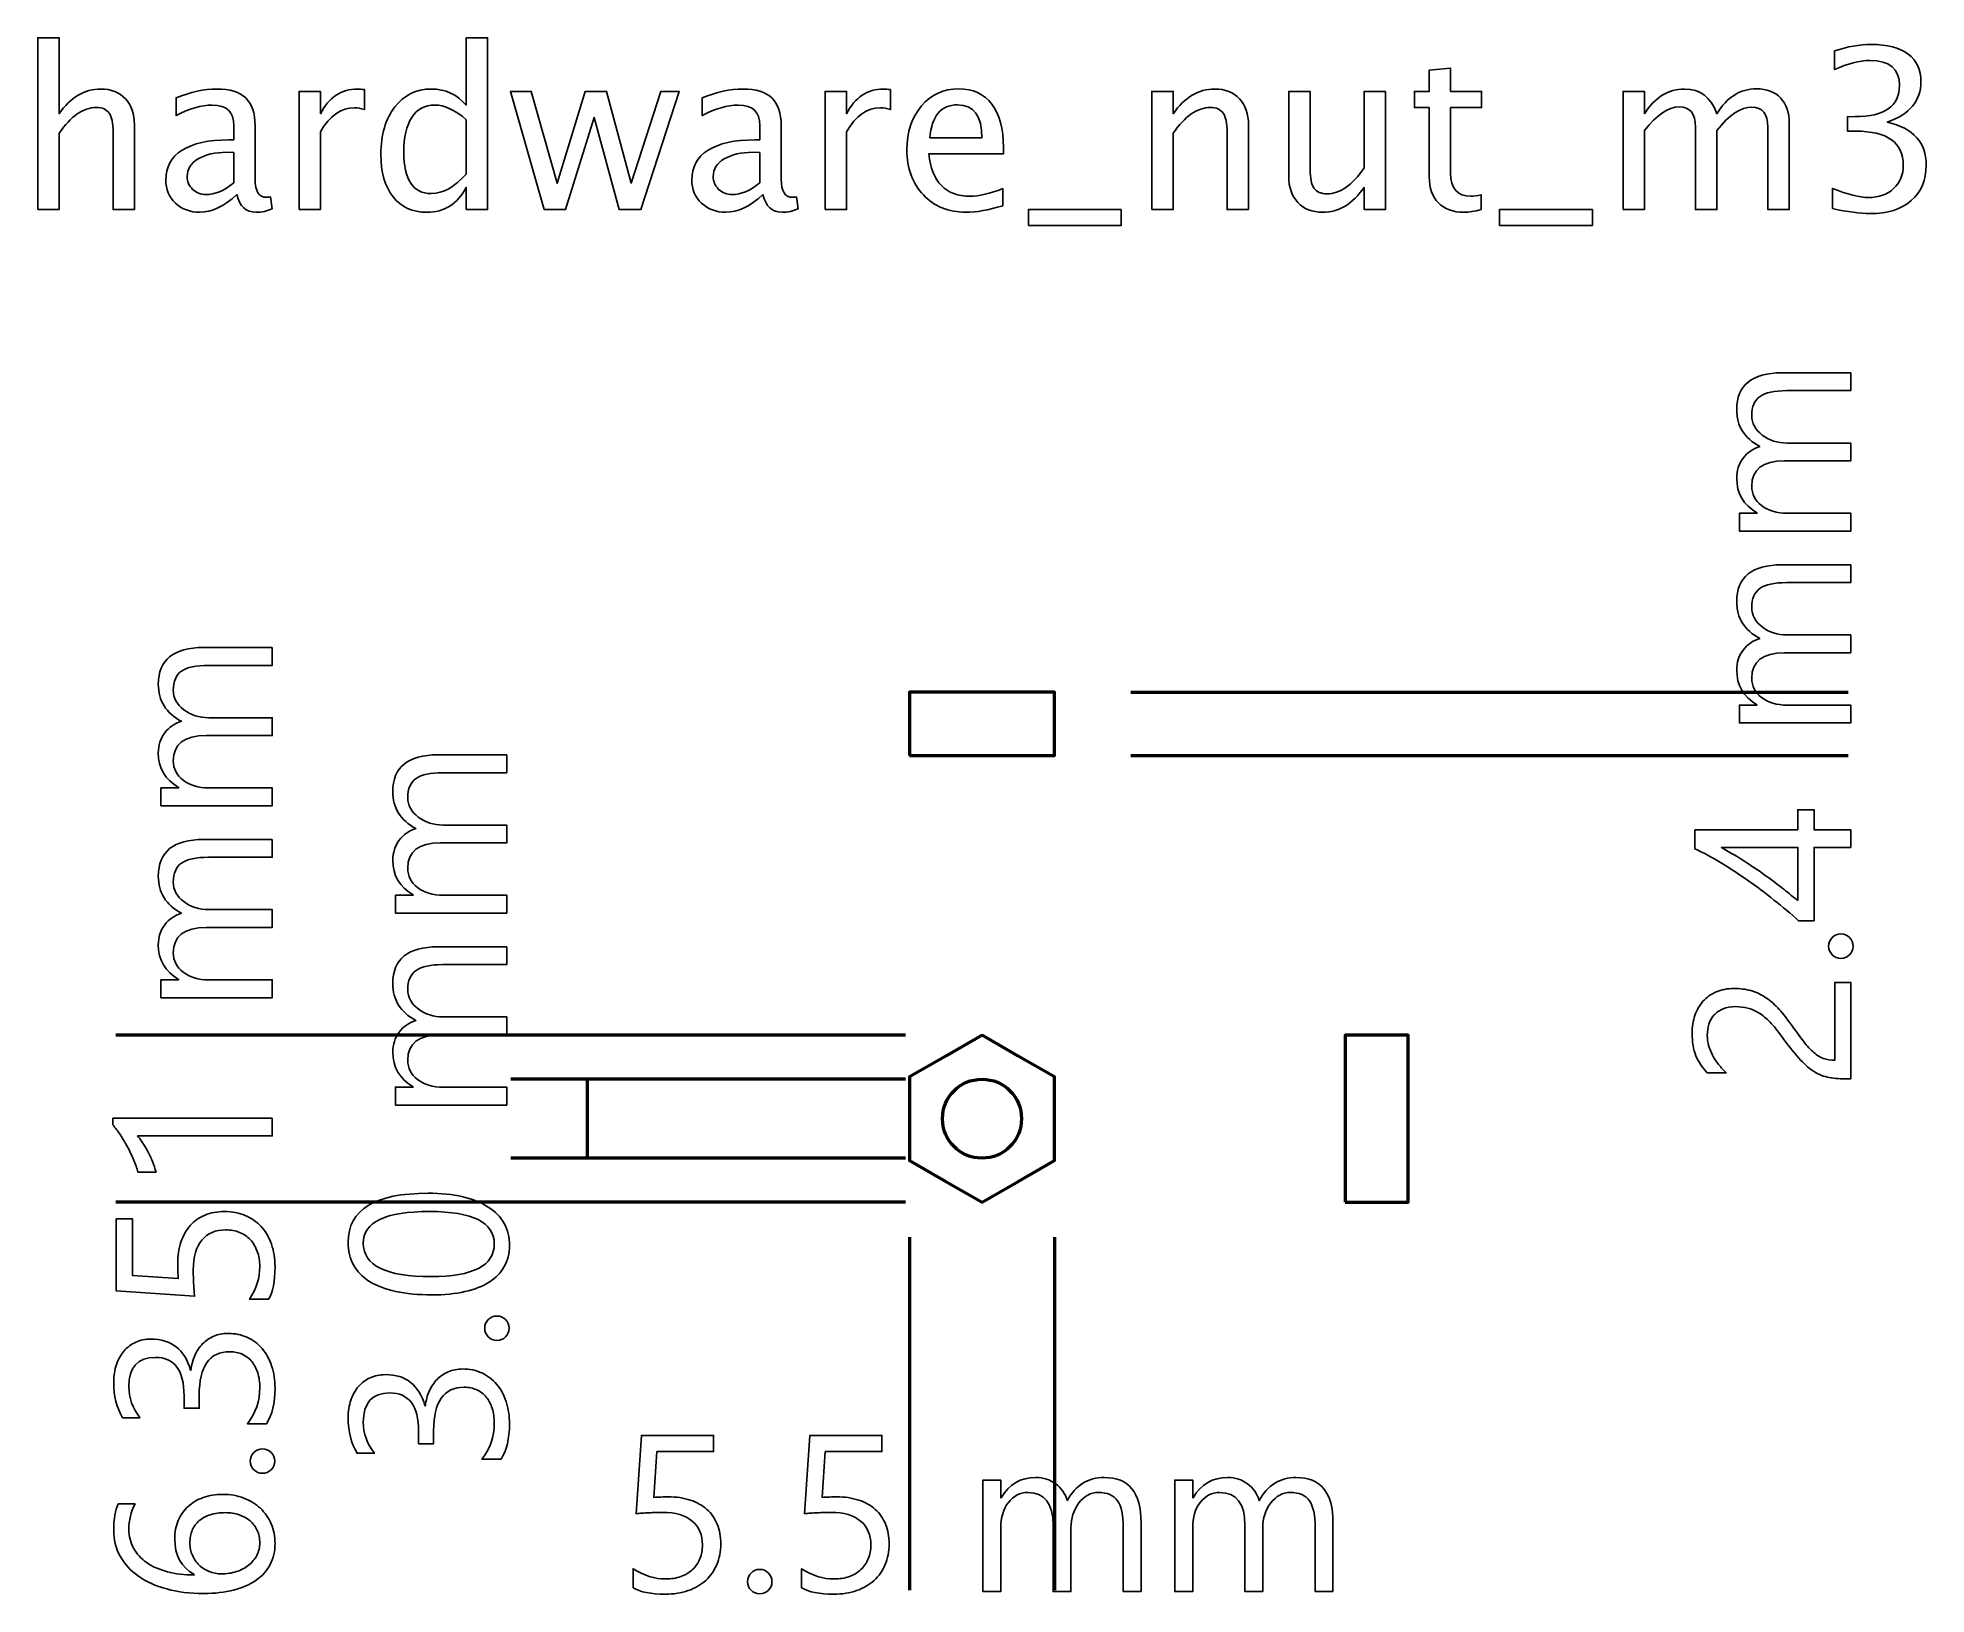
# Model space of a CAD drawing. Header units: centimetres. Extents: x -3.59 to 3.59, y -1.81 to 4.11.
import ezdxf

# ---------------------------------------------------------------- set-up
doc = ezdxf.new("R2010")
doc.units = ezdxf.units.CM
doc.header["$MEASUREMENT"] = 0
doc.layers.add('Layer 1', color=7, linetype='Continuous')

msp = doc.modelspace()

# ---------------------------------------------------------------- linework, layer by layer
at = {"layer": 'Layer 1', "lineweight": 53}
for points in [[(-0.275, 1.38), (0.275, 1.38), (0.275, 1.62), (-0.275, 1.62), (-0.275, 1.38)], [(1.38, -0.31755), (1.62, -0.31755), (1.62, 0.31755), (1.38, 0.31755), (1.38, -0.31755)]]:
    msp.add_lwpolyline(points, close=True, dxfattribs=at)
msp.add_ellipse((0, 0), major_axis=(0, 0.15), ratio=1, dxfattribs=at)
at = {"layer": 'Layer 1'}
for points, knots in [([(-3.58834, 3.45409), (-3.58834, 3.45409), (-3.58834, 4.10687), (-3.58834, 4.10687), (-3.58834, 4.10687), (-3.58834, 4.10687), (-3.50706, 4.10687), (-3.50706, 4.10687), (-3.50706, 4.10687), (-3.50706, 4.10687), (-3.50706, 3.81802), (-3.50706, 3.81802), (-3.50706, 3.81802), (-3.46402, 3.88081), (-3.41124, 3.91214), (-3.34887, 3.91214), (-3.34887, 3.91214), (-3.30964, 3.91214), (-3.27846, 3.89986), (-3.25546, 3.87517), (-3.25546, 3.87517), (-3.23246, 3.85061), (-3.22088, 3.81745), (-3.22088, 3.77597), (-3.22088, 3.77597), (-3.22088, 3.77597), (-3.22088, 3.45409), (-3.22088, 3.45409), (-3.22088, 3.45409), (-3.22088, 3.45409), (-3.30217, 3.45409), (-3.30217, 3.45409), (-3.30217, 3.45409), (-3.30217, 3.45409), (-3.30217, 3.74944), (-3.30217, 3.74944), (-3.30217, 3.74944), (-3.30217, 3.78274), (-3.3071, 3.80645), (-3.31684, 3.82056), (-3.31684, 3.82056), (-3.32672, 3.83481), (-3.34295, 3.84186), (-3.36567, 3.84186), (-3.36567, 3.84186), (-3.41562, 3.84186), (-3.46275, 3.80927), (-3.50706, 3.74407), (-3.50706, 3.74407), (-3.50706, 3.74407), (-3.50706, 3.45409), (-3.50706, 3.45409), (-3.50706, 3.45409), (-3.50706, 3.45409), (-3.58834, 3.45409), (-3.58834, 3.45409)], [0, 0, 0, 0, 0.0666667, 0.0666667, 0.0666667, 0.0666667, 0.1333333, 0.1333333, 0.1333333, 0.1333333, 0.2, 0.2, 0.2, 0.2, 0.2666667, 0.2666667, 0.2666667, 0.2666667, 0.3333333, 0.3333333, 0.3333333, 0.3333333, 0.4, 0.4, 0.4, 0.4, 0.4666667, 0.4666667, 0.4666667, 0.4666667, 0.5333333, 0.5333333, 0.5333333, 0.5333333, 0.6, 0.6, 0.6, 0.6, 0.6666667, 0.6666667, 0.6666667, 0.6666667, 0.7333333, 0.7333333, 0.7333333, 0.7333333, 0.8, 0.8, 0.8, 0.8, 0.8666667, 0.8666667, 0.8666667, 0.8666667, 1, 1, 1, 1]), ([(-1.9602, 3.45409), (-1.9602, 3.45409), (-1.9602, 3.53833), (-1.9602, 3.53833), (-1.9602, 3.53833), (-1.99336, 3.4754), (-2.04331, 3.44393), (-2.11006, 3.44393), (-2.11006, 3.44393), (-2.16424, 3.44393), (-2.20686, 3.46354), (-2.2379, 3.50291), (-2.2379, 3.50291), (-2.26895, 3.54228), (-2.28447, 3.59605), (-2.28447, 3.66421), (-2.28447, 3.66421), (-2.28447, 3.73871), (-2.26683, 3.79868), (-2.23169, 3.84412), (-2.23169, 3.84412), (-2.19642, 3.88942), (-2.15013, 3.91214), (-2.0927, 3.91214), (-2.0927, 3.91214), (-2.0395, 3.91214), (-1.99519, 3.89182), (-1.9602, 3.85104), (-1.9602, 3.85104), (-1.9602, 3.85104), (-1.9602, 4.10687), (-1.9602, 4.10687), (-1.9602, 4.10687), (-1.9602, 4.10687), (-1.87891, 4.10687), (-1.87891, 4.10687), (-1.87891, 4.10687), (-1.87891, 4.10687), (-1.87891, 3.45409), (-1.87891, 3.45409), (-1.87891, 3.45409), (-1.87891, 3.45409), (-1.9602, 3.45409), (-1.9602, 3.45409)], [0, 0, 0, 0, 0.0833333, 0.0833333, 0.0833333, 0.0833333, 0.1666667, 0.1666667, 0.1666667, 0.1666667, 0.25, 0.25, 0.25, 0.25, 0.3333333, 0.3333333, 0.3333333, 0.3333333, 0.4166667, 0.4166667, 0.4166667, 0.4166667, 0.5, 0.5, 0.5, 0.5, 0.5833333, 0.5833333, 0.5833333, 0.5833333, 0.6666667, 0.6666667, 0.6666667, 0.6666667, 0.75, 0.75, 0.75, 0.75, 0.8333333, 0.8333333, 0.8333333, 0.8333333, 1, 1, 1, 1]), ([(3.23188, 3.45832), (3.23188, 3.45832), (3.23188, 3.53452), (3.23188, 3.53452), (3.23188, 3.53452), (3.29002, 3.51138), (3.3356, 3.49981), (3.36904, 3.49981), (3.36904, 3.49981), (3.40841, 3.49981), (3.44016, 3.5111), (3.46457, 3.53382), (3.46457, 3.53382), (3.48899, 3.55654), (3.50112, 3.58617), (3.50112, 3.62258), (3.50112, 3.62258), (3.50112, 3.70894), (3.44101, 3.75212), (3.32078, 3.75212), (3.32078, 3.75212), (3.32078, 3.75212), (3.28861, 3.75212), (3.28861, 3.75212), (3.28861, 3.75212), (3.28861, 3.75212), (3.28861, 3.80673), (3.28861, 3.80673), (3.28861, 3.80673), (3.28861, 3.80673), (3.31711, 3.80715), (3.31711, 3.80715), (3.31711, 3.80715), (3.43014, 3.80715), (3.48673, 3.84694), (3.48673, 3.92667), (3.48673, 3.92667), (3.48673, 3.98919), (3.44919, 4.02051), (3.37426, 4.02051), (3.37426, 4.02051), (3.33405, 4.02051), (3.28945, 4.00894), (3.24035, 3.9858), (3.24035, 3.9858), (3.24035, 3.9858), (3.24035, 4.05692), (3.24035, 4.05692), (3.24035, 4.05692), (3.28847, 4.07329), (3.33489, 4.08147), (3.37948, 4.08147), (3.37948, 4.08147), (3.44016, 4.08147), (3.48687, 4.06934), (3.51932, 4.04507), (3.51932, 4.04507), (3.55178, 4.02094), (3.56801, 3.9858), (3.56801, 3.9398), (3.56801, 3.9398), (3.56801, 3.86797), (3.52553, 3.81675), (3.44044, 3.78627), (3.44044, 3.78627), (3.53908, 3.76327), (3.58833, 3.70922), (3.58833, 3.62385), (3.58833, 3.62385), (3.58833, 3.56627), (3.56928, 3.52098), (3.53132, 3.4881), (3.53132, 3.4881), (3.49336, 3.45522), (3.44115, 3.43885), (3.37483, 3.43885), (3.37483, 3.43885), (3.33701, 3.43885), (3.28945, 3.44534), (3.23188, 3.45832)], [0, 0, 0, 0, 0.047619, 0.047619, 0.047619, 0.047619, 0.0952381, 0.0952381, 0.0952381, 0.0952381, 0.1428571, 0.1428571, 0.1428571, 0.1428571, 0.1904762, 0.1904762, 0.1904762, 0.1904762, 0.2380952, 0.2380952, 0.2380952, 0.2380952, 0.2857143, 0.2857143, 0.2857143, 0.2857143, 0.3333333, 0.3333333, 0.3333333, 0.3333333, 0.3809524, 0.3809524, 0.3809524, 0.3809524, 0.4285714, 0.4285714, 0.4285714, 0.4285714, 0.4761905, 0.4761905, 0.4761905, 0.4761905, 0.5238095, 0.5238095, 0.5238095, 0.5238095, 0.5714286, 0.5714286, 0.5714286, 0.5714286, 0.6190476, 0.6190476, 0.6190476, 0.6190476, 0.6666667, 0.6666667, 0.6666667, 0.6666667, 0.7142857, 0.7142857, 0.7142857, 0.7142857, 0.7619048, 0.7619048, 0.7619048, 0.7619048, 0.8095238, 0.8095238, 0.8095238, 0.8095238, 0.8571429, 0.8571429, 0.8571429, 0.8571429, 0.9047619, 0.9047619, 0.9047619, 0.9047619, 1, 1, 1, 1]), ([(1.89696, 3.45423), (1.87184, 3.44732), (1.84997, 3.44393), (1.83149, 3.44393), (1.83149, 3.44393), (1.79, 3.44393), (1.75768, 3.45578), (1.73454, 3.47949), (1.73454, 3.47949), (1.71126, 3.5032), (1.69969, 3.53608), (1.69969, 3.57827), (1.69969, 3.57827), (1.69969, 3.57827), (1.69969, 3.84186), (1.69969, 3.84186), (1.69969, 3.84186), (1.69969, 3.84186), (1.64352, 3.84186), (1.64352, 3.84186), (1.64352, 3.84186), (1.64352, 3.84186), (1.64352, 3.90283), (1.64352, 3.90283), (1.64352, 3.90283), (1.64352, 3.90283), (1.69969, 3.90283), (1.69969, 3.90283), (1.69969, 3.90283), (1.69969, 3.90283), (1.69969, 3.98396), (1.69969, 3.98396), (1.69969, 3.98396), (1.69969, 3.98396), (1.78097, 3.99173), (1.78097, 3.99173), (1.78097, 3.99173), (1.78097, 3.99173), (1.78097, 3.90283), (1.78097, 3.90283), (1.78097, 3.90283), (1.78097, 3.90283), (1.89865, 3.90283), (1.89865, 3.90283), (1.89865, 3.90283), (1.89865, 3.90283), (1.89865, 3.84186), (1.89865, 3.84186), (1.89865, 3.84186), (1.89865, 3.84186), (1.78097, 3.84186), (1.78097, 3.84186), (1.78097, 3.84186), (1.78097, 3.84186), (1.78097, 3.59294), (1.78097, 3.59294), (1.78097, 3.59294), (1.78097, 3.53424), (1.80651, 3.50489), (1.85745, 3.50489), (1.85745, 3.50489), (1.86832, 3.50489), (1.88144, 3.50672), (1.89696, 3.51025), (1.89696, 3.51025), (1.89696, 3.51025), (1.89696, 3.45423), (1.89696, 3.45423)], [0, 0, 0, 0, 0.0555556, 0.0555556, 0.0555556, 0.0555556, 0.1111111, 0.1111111, 0.1111111, 0.1111111, 0.1666667, 0.1666667, 0.1666667, 0.1666667, 0.2222222, 0.2222222, 0.2222222, 0.2222222, 0.2777778, 0.2777778, 0.2777778, 0.2777778, 0.3333333, 0.3333333, 0.3333333, 0.3333333, 0.3888889, 0.3888889, 0.3888889, 0.3888889, 0.4444444, 0.4444444, 0.4444444, 0.4444444, 0.5, 0.5, 0.5, 0.5, 0.5555556, 0.5555556, 0.5555556, 0.5555556, 0.6111111, 0.6111111, 0.6111111, 0.6111111, 0.6666667, 0.6666667, 0.6666667, 0.6666667, 0.7222222, 0.7222222, 0.7222222, 0.7222222, 0.7777778, 0.7777778, 0.7777778, 0.7777778, 0.8333333, 0.8333333, 0.8333333, 0.8333333, 0.8888889, 0.8888889, 0.8888889, 0.8888889, 1, 1, 1, 1]), ([(-2.83156, 3.51124), (-2.88038, 3.46637), (-2.92737, 3.44393), (-2.97253, 3.44393), (-2.97253, 3.44393), (-3.00964, 3.44393), (-3.04054, 3.4555), (-3.06496, 3.47878), (-3.06496, 3.47878), (-3.08951, 3.50207), (-3.10179, 3.53142), (-3.10179, 3.56684), (-3.10179, 3.56684), (-3.10179, 3.6158), (-3.08118, 3.65348), (-3.03998, 3.67973), (-3.03998, 3.67973), (-2.99877, 3.70597), (-2.93965, 3.7191), (-2.8626, 3.7191), (-2.8626, 3.7191), (-2.8626, 3.7191), (-2.84355, 3.7191), (-2.84355, 3.7191), (-2.84355, 3.7191), (-2.84355, 3.7191), (-2.84355, 3.77314), (-2.84355, 3.77314), (-2.84355, 3.77314), (-2.84355, 3.82521), (-2.87065, 3.85118), (-2.92497, 3.85118), (-2.92497, 3.85118), (-2.96702, 3.85118), (-3.01303, 3.83791), (-3.06284, 3.81138), (-3.06284, 3.81138), (-3.06284, 3.81138), (-3.06284, 3.87827), (-3.06284, 3.87827), (-3.06284, 3.87827), (-3.00809, 3.90085), (-2.95644, 3.91214), (-2.90804, 3.91214), (-2.90804, 3.91214), (-2.85823, 3.91214), (-2.8214, 3.90085), (-2.79783, 3.87813), (-2.79783, 3.87813), (-2.77413, 3.85541), (-2.76227, 3.82042), (-2.76227, 3.77314), (-2.76227, 3.77314), (-2.76227, 3.77314), (-2.76227, 3.57037), (-2.76227, 3.57037), (-2.76227, 3.57037), (-2.76227, 3.52394), (-2.74802, 3.50066), (-2.71937, 3.50066), (-2.71937, 3.50066), (-2.71585, 3.50066), (-2.71062, 3.50122), (-2.70371, 3.50235), (-2.70371, 3.50235), (-2.70371, 3.50235), (-2.69792, 3.45719), (-2.69792, 3.45719), (-2.69792, 3.45719), (-2.71641, 3.4483), (-2.73673, 3.44393), (-2.75903, 3.44393), (-2.75903, 3.44393), (-2.79699, 3.44393), (-2.82112, 3.46637), (-2.83156, 3.51124)], [0, 0, 0, 0, 0.05, 0.05, 0.05, 0.05, 0.1, 0.1, 0.1, 0.1, 0.15, 0.15, 0.15, 0.15, 0.2, 0.2, 0.2, 0.2, 0.25, 0.25, 0.25, 0.25, 0.3, 0.3, 0.3, 0.3, 0.35, 0.35, 0.35, 0.35, 0.4, 0.4, 0.4, 0.4, 0.45, 0.45, 0.45, 0.45, 0.5, 0.5, 0.5, 0.5, 0.55, 0.55, 0.55, 0.55, 0.6, 0.6, 0.6, 0.6, 0.65, 0.65, 0.65, 0.65, 0.7, 0.7, 0.7, 0.7, 0.75, 0.75, 0.75, 0.75, 0.8, 0.8, 0.8, 0.8, 0.85, 0.85, 0.85, 0.85, 0.9, 0.9, 0.9, 0.9, 1, 1, 1, 1]), ([(-2.59534, 3.45409), (-2.59534, 3.45409), (-2.59534, 3.90283), (-2.59534, 3.90283), (-2.59534, 3.90283), (-2.59534, 3.90283), (-2.51406, 3.90283), (-2.51406, 3.90283), (-2.51406, 3.90283), (-2.51406, 3.90283), (-2.51406, 3.81802), (-2.51406, 3.81802), (-2.51406, 3.81802), (-2.48174, 3.88081), (-2.4349, 3.91214), (-2.37337, 3.91214), (-2.37337, 3.91214), (-2.36505, 3.91214), (-2.3563, 3.91143), (-2.34727, 3.91002), (-2.34727, 3.91002), (-2.34727, 3.91002), (-2.34727, 3.83396), (-2.34727, 3.83396), (-2.34727, 3.83396), (-2.36138, 3.83862), (-2.37379, 3.84102), (-2.38452, 3.84102), (-2.38452, 3.84102), (-2.43617, 3.84102), (-2.47935, 3.81054), (-2.51406, 3.74944), (-2.51406, 3.74944), (-2.51406, 3.74944), (-2.51406, 3.45409), (-2.51406, 3.45409), (-2.51406, 3.45409), (-2.51406, 3.45409), (-2.59534, 3.45409), (-2.59534, 3.45409)], [0, 0, 0, 0, 0.0909091, 0.0909091, 0.0909091, 0.0909091, 0.1818182, 0.1818182, 0.1818182, 0.1818182, 0.2727273, 0.2727273, 0.2727273, 0.2727273, 0.3636364, 0.3636364, 0.3636364, 0.3636364, 0.4545455, 0.4545455, 0.4545455, 0.4545455, 0.5454545, 0.5454545, 0.5454545, 0.5454545, 0.6363636, 0.6363636, 0.6363636, 0.6363636, 0.7272727, 0.7272727, 0.7272727, 0.7272727, 0.8181818, 0.8181818, 0.8181818, 0.8181818, 1, 1, 1, 1]), ([(-1.66358, 3.45409), (-1.66358, 3.45409), (-1.79227, 3.90283), (-1.79227, 3.90283), (-1.79227, 3.90283), (-1.79227, 3.90283), (-1.71297, 3.90283), (-1.71297, 3.90283), (-1.71297, 3.90283), (-1.71297, 3.90283), (-1.61433, 3.55442), (-1.61433, 3.55442), (-1.61433, 3.55442), (-1.61433, 3.55442), (-1.50793, 3.90283), (-1.50793, 3.90283), (-1.50793, 3.90283), (-1.50793, 3.90283), (-1.42665, 3.90283), (-1.42665, 3.90283), (-1.42665, 3.90283), (-1.42665, 3.90283), (-1.33309, 3.55498), (-1.33309, 3.55498), (-1.33309, 3.55498), (-1.33309, 3.55498), (-1.21992, 3.90283), (-1.21992, 3.90283), (-1.21992, 3.90283), (-1.21992, 3.90283), (-1.15049, 3.90283), (-1.15049, 3.90283), (-1.15049, 3.90283), (-1.15049, 3.90283), (-1.29697, 3.45409), (-1.29697, 3.45409), (-1.29697, 3.45409), (-1.29697, 3.45409), (-1.37825, 3.45409), (-1.37825, 3.45409), (-1.37825, 3.45409), (-1.37825, 3.45409), (-1.47449, 3.80405), (-1.47449, 3.80405), (-1.47449, 3.80405), (-1.47449, 3.80405), (-1.5823, 3.45409), (-1.5823, 3.45409), (-1.5823, 3.45409), (-1.5823, 3.45409), (-1.66358, 3.45409), (-1.66358, 3.45409)], [0, 0, 0, 0, 0.0714286, 0.0714286, 0.0714286, 0.0714286, 0.1428571, 0.1428571, 0.1428571, 0.1428571, 0.2142857, 0.2142857, 0.2142857, 0.2142857, 0.2857143, 0.2857143, 0.2857143, 0.2857143, 0.3571429, 0.3571429, 0.3571429, 0.3571429, 0.4285714, 0.4285714, 0.4285714, 0.4285714, 0.5, 0.5, 0.5, 0.5, 0.5714286, 0.5714286, 0.5714286, 0.5714286, 0.6428571, 0.6428571, 0.6428571, 0.6428571, 0.7142857, 0.7142857, 0.7142857, 0.7142857, 0.7857143, 0.7857143, 0.7857143, 0.7857143, 0.8571429, 0.8571429, 0.8571429, 0.8571429, 1, 1, 1, 1]), ([(-0.83243, 3.51124), (-0.88125, 3.46637), (-0.92824, 3.44393), (-0.9734, 3.44393), (-0.9734, 3.44393), (-1.01051, 3.44393), (-1.04141, 3.4555), (-1.06583, 3.47878), (-1.06583, 3.47878), (-1.09038, 3.50207), (-1.10266, 3.53142), (-1.10266, 3.56684), (-1.10266, 3.56684), (-1.10266, 3.6158), (-1.08205, 3.65348), (-1.04085, 3.67973), (-1.04085, 3.67973), (-0.99964, 3.70597), (-0.94052, 3.7191), (-0.86347, 3.7191), (-0.86347, 3.7191), (-0.86347, 3.7191), (-0.84442, 3.7191), (-0.84442, 3.7191), (-0.84442, 3.7191), (-0.84442, 3.7191), (-0.84442, 3.77314), (-0.84442, 3.77314), (-0.84442, 3.77314), (-0.84442, 3.82521), (-0.87152, 3.85118), (-0.92584, 3.85118), (-0.92584, 3.85118), (-0.96789, 3.85118), (-1.0139, 3.83791), (-1.06371, 3.81138), (-1.06371, 3.81138), (-1.06371, 3.81138), (-1.06371, 3.87827), (-1.06371, 3.87827), (-1.06371, 3.87827), (-1.00896, 3.90085), (-0.95731, 3.91214), (-0.90891, 3.91214), (-0.90891, 3.91214), (-0.8591, 3.91214), (-0.82227, 3.90085), (-0.7987, 3.87813), (-0.7987, 3.87813), (-0.775, 3.85541), (-0.76314, 3.82042), (-0.76314, 3.77314), (-0.76314, 3.77314), (-0.76314, 3.77314), (-0.76314, 3.57037), (-0.76314, 3.57037), (-0.76314, 3.57037), (-0.76314, 3.52394), (-0.74889, 3.50066), (-0.72024, 3.50066), (-0.72024, 3.50066), (-0.71672, 3.50066), (-0.71149, 3.50122), (-0.70458, 3.50235), (-0.70458, 3.50235), (-0.70458, 3.50235), (-0.69879, 3.45719), (-0.69879, 3.45719), (-0.69879, 3.45719), (-0.71728, 3.4483), (-0.7376, 3.44393), (-0.7599, 3.44393), (-0.7599, 3.44393), (-0.79786, 3.44393), (-0.82199, 3.46637), (-0.83243, 3.51124)], [0, 0, 0, 0, 0.05, 0.05, 0.05, 0.05, 0.1, 0.1, 0.1, 0.1, 0.15, 0.15, 0.15, 0.15, 0.2, 0.2, 0.2, 0.2, 0.25, 0.25, 0.25, 0.25, 0.3, 0.3, 0.3, 0.3, 0.35, 0.35, 0.35, 0.35, 0.4, 0.4, 0.4, 0.4, 0.45, 0.45, 0.45, 0.45, 0.5, 0.5, 0.5, 0.5, 0.55, 0.55, 0.55, 0.55, 0.6, 0.6, 0.6, 0.6, 0.65, 0.65, 0.65, 0.65, 0.7, 0.7, 0.7, 0.7, 0.75, 0.75, 0.75, 0.75, 0.8, 0.8, 0.8, 0.8, 0.85, 0.85, 0.85, 0.85, 0.9, 0.9, 0.9, 0.9, 1, 1, 1, 1]), ([(-0.59621, 3.45409), (-0.59621, 3.45409), (-0.59621, 3.90283), (-0.59621, 3.90283), (-0.59621, 3.90283), (-0.59621, 3.90283), (-0.51493, 3.90283), (-0.51493, 3.90283), (-0.51493, 3.90283), (-0.51493, 3.90283), (-0.51493, 3.81802), (-0.51493, 3.81802), (-0.51493, 3.81802), (-0.48261, 3.88081), (-0.43577, 3.91214), (-0.37424, 3.91214), (-0.37424, 3.91214), (-0.36592, 3.91214), (-0.35717, 3.91143), (-0.34814, 3.91002), (-0.34814, 3.91002), (-0.34814, 3.91002), (-0.34814, 3.83396), (-0.34814, 3.83396), (-0.34814, 3.83396), (-0.36225, 3.83862), (-0.37466, 3.84102), (-0.38539, 3.84102), (-0.38539, 3.84102), (-0.43704, 3.84102), (-0.48022, 3.81054), (-0.51493, 3.74944), (-0.51493, 3.74944), (-0.51493, 3.74944), (-0.51493, 3.45409), (-0.51493, 3.45409), (-0.51493, 3.45409), (-0.51493, 3.45409), (-0.59621, 3.45409), (-0.59621, 3.45409)], [0, 0, 0, 0, 0.0909091, 0.0909091, 0.0909091, 0.0909091, 0.1818182, 0.1818182, 0.1818182, 0.1818182, 0.2727273, 0.2727273, 0.2727273, 0.2727273, 0.3636364, 0.3636364, 0.3636364, 0.3636364, 0.4545455, 0.4545455, 0.4545455, 0.4545455, 0.5454545, 0.5454545, 0.5454545, 0.5454545, 0.6363636, 0.6363636, 0.6363636, 0.6363636, 0.7272727, 0.7272727, 0.7272727, 0.7272727, 0.8181818, 0.8181818, 0.8181818, 0.8181818, 1, 1, 1, 1]), ([(0.07957, 3.46848), (0.02496, 3.45211), (-0.02174, 3.44393), (-0.06069, 3.44393), (-0.06069, 3.44393), (-0.12715, 3.44393), (-0.1812, 3.46594), (-0.22283, 3.50983), (-0.22283, 3.50983), (-0.26446, 3.55371), (-0.28534, 3.61058), (-0.28534, 3.68057), (-0.28534, 3.68057), (-0.28534, 3.74845), (-0.267, 3.80419), (-0.23017, 3.84779), (-0.23017, 3.84779), (-0.19334, 3.89125), (-0.1462, 3.91299), (-0.08877, 3.91299), (-0.08877, 3.91299), (-0.03444, 3.91299), (0.00761, 3.89365), (0.03724, 3.85499), (0.03724, 3.85499), (0.06687, 3.81632), (0.08169, 3.76157), (0.08169, 3.69059), (0.08169, 3.69059), (0.08169, 3.69059), (0.08127, 3.66576), (0.08127, 3.66576), (0.08127, 3.66576), (0.08127, 3.66576), (-0.20237, 3.66576), (-0.20237, 3.66576), (-0.20237, 3.66576), (-0.19051, 3.55851), (-0.13816, 3.50489), (-0.04545, 3.50489), (-0.04545, 3.50489), (-0.01144, 3.50489), (0.03019, 3.51449), (0.07957, 3.53368), (0.07957, 3.53368), (0.07957, 3.53368), (0.07957, 3.46848), (0.07957, 3.46848)], [0, 0, 0, 0, 0.0769231, 0.0769231, 0.0769231, 0.0769231, 0.1538462, 0.1538462, 0.1538462, 0.1538462, 0.2307692, 0.2307692, 0.2307692, 0.2307692, 0.3076923, 0.3076923, 0.3076923, 0.3076923, 0.3846154, 0.3846154, 0.3846154, 0.3846154, 0.4615385, 0.4615385, 0.4615385, 0.4615385, 0.5384615, 0.5384615, 0.5384615, 0.5384615, 0.6153846, 0.6153846, 0.6153846, 0.6153846, 0.6923077, 0.6923077, 0.6923077, 0.6923077, 0.7692308, 0.7692308, 0.7692308, 0.7692308, 0.8461538, 0.8461538, 0.8461538, 0.8461538, 1, 1, 1, 1]), ([(0.6453, 3.45409), (0.6453, 3.45409), (0.6453, 3.90283), (0.6453, 3.90283), (0.6453, 3.90283), (0.6453, 3.90283), (0.72658, 3.90283), (0.72658, 3.90283), (0.72658, 3.90283), (0.72658, 3.90283), (0.72658, 3.81802), (0.72658, 3.81802), (0.72658, 3.81802), (0.76962, 3.88081), (0.8224, 3.91214), (0.88477, 3.91214), (0.88477, 3.91214), (0.924, 3.91214), (0.95518, 3.89986), (0.97818, 3.87517), (0.97818, 3.87517), (1.00118, 3.85061), (1.01276, 3.81745), (1.01276, 3.77597), (1.01276, 3.77597), (1.01276, 3.77597), (1.01276, 3.45409), (1.01276, 3.45409), (1.01276, 3.45409), (1.01276, 3.45409), (0.93147, 3.45409), (0.93147, 3.45409), (0.93147, 3.45409), (0.93147, 3.45409), (0.93147, 3.74944), (0.93147, 3.74944), (0.93147, 3.74944), (0.93147, 3.78274), (0.92654, 3.80645), (0.9168, 3.82056), (0.9168, 3.82056), (0.90692, 3.83481), (0.89069, 3.84186), (0.86797, 3.84186), (0.86797, 3.84186), (0.81802, 3.84186), (0.77089, 3.80927), (0.72658, 3.74407), (0.72658, 3.74407), (0.72658, 3.74407), (0.72658, 3.45409), (0.72658, 3.45409), (0.72658, 3.45409), (0.72658, 3.45409), (0.6453, 3.45409), (0.6453, 3.45409)], [0, 0, 0, 0, 0.0666667, 0.0666667, 0.0666667, 0.0666667, 0.1333333, 0.1333333, 0.1333333, 0.1333333, 0.2, 0.2, 0.2, 0.2, 0.2666667, 0.2666667, 0.2666667, 0.2666667, 0.3333333, 0.3333333, 0.3333333, 0.3333333, 0.4, 0.4, 0.4, 0.4, 0.4666667, 0.4666667, 0.4666667, 0.4666667, 0.5333333, 0.5333333, 0.5333333, 0.5333333, 0.6, 0.6, 0.6, 0.6, 0.6666667, 0.6666667, 0.6666667, 0.6666667, 0.7333333, 0.7333333, 0.7333333, 0.7333333, 0.8, 0.8, 0.8, 0.8, 0.8666667, 0.8666667, 0.8666667, 0.8666667, 1, 1, 1, 1]), ([(1.45189, 3.45409), (1.45189, 3.45409), (1.45189, 3.53847), (1.45189, 3.53847), (1.45189, 3.53847), (1.40857, 3.4754), (1.35594, 3.44393), (1.29413, 3.44393), (1.29413, 3.44393), (1.2549, 3.44393), (1.22372, 3.45621), (1.20057, 3.4809), (1.20057, 3.4809), (1.17729, 3.5056), (1.16572, 3.53876), (1.16572, 3.58067), (1.16572, 3.58067), (1.16572, 3.58067), (1.16572, 3.90283), (1.16572, 3.90283), (1.16572, 3.90283), (1.16572, 3.90283), (1.247, 3.90283), (1.247, 3.90283), (1.247, 3.90283), (1.247, 3.90283), (1.247, 3.6072), (1.247, 3.6072), (1.247, 3.6072), (1.247, 3.57347), (1.25194, 3.54962), (1.26168, 3.53551), (1.26168, 3.53551), (1.27155, 3.52126), (1.28792, 3.5142), (1.31092, 3.5142), (1.31092, 3.5142), (1.3606, 3.5142), (1.40773, 3.5468), (1.45189, 3.61214), (1.45189, 3.61214), (1.45189, 3.61214), (1.45189, 3.90283), (1.45189, 3.90283), (1.45189, 3.90283), (1.45189, 3.90283), (1.53318, 3.90283), (1.53318, 3.90283), (1.53318, 3.90283), (1.53318, 3.90283), (1.53318, 3.45409), (1.53318, 3.45409), (1.53318, 3.45409), (1.53318, 3.45409), (1.45189, 3.45409), (1.45189, 3.45409)], [0, 0, 0, 0, 0.0666667, 0.0666667, 0.0666667, 0.0666667, 0.1333333, 0.1333333, 0.1333333, 0.1333333, 0.2, 0.2, 0.2, 0.2, 0.2666667, 0.2666667, 0.2666667, 0.2666667, 0.3333333, 0.3333333, 0.3333333, 0.3333333, 0.4, 0.4, 0.4, 0.4, 0.4666667, 0.4666667, 0.4666667, 0.4666667, 0.5333333, 0.5333333, 0.5333333, 0.5333333, 0.6, 0.6, 0.6, 0.6, 0.6666667, 0.6666667, 0.6666667, 0.6666667, 0.7333333, 0.7333333, 0.7333333, 0.7333333, 0.8, 0.8, 0.8, 0.8, 0.8666667, 0.8666667, 0.8666667, 0.8666667, 1, 1, 1, 1]), ([(2.43629, 3.45409), (2.43629, 3.45409), (2.43629, 3.90283), (2.43629, 3.90283), (2.43629, 3.90283), (2.43629, 3.90283), (2.51757, 3.90283), (2.51757, 3.90283), (2.51757, 3.90283), (2.51757, 3.90283), (2.51757, 3.81802), (2.51757, 3.81802), (2.51757, 3.81802), (2.55722, 3.88081), (2.60802, 3.91214), (2.67025, 3.91214), (2.67025, 3.91214), (2.73023, 3.91214), (2.77101, 3.88081), (2.79274, 3.81802), (2.79274, 3.81802), (2.83126, 3.88138), (2.8815, 3.91299), (2.94316, 3.91299), (2.94316, 3.91299), (2.98253, 3.91299), (3.01315, 3.90141), (3.03503, 3.87813), (3.03503, 3.87813), (3.0569, 3.85485), (3.06791, 3.82225), (3.06791, 3.78034), (3.06791, 3.78034), (3.06791, 3.78034), (3.06791, 3.45409), (3.06791, 3.45409), (3.06791, 3.45409), (3.06791, 3.45409), (2.98663, 3.45409), (2.98663, 3.45409), (2.98663, 3.45409), (2.98663, 3.45409), (2.98663, 3.76693), (2.98663, 3.76693), (2.98663, 3.76693), (2.98663, 3.81802), (2.96631, 3.84356), (2.92567, 3.84356), (2.92567, 3.84356), (2.88347, 3.84356), (2.83916, 3.81378), (2.79274, 3.75409), (2.79274, 3.75409), (2.79274, 3.75409), (2.79274, 3.45409), (2.79274, 3.45409), (2.79274, 3.45409), (2.79274, 3.45409), (2.71146, 3.45409), (2.71146, 3.45409), (2.71146, 3.45409), (2.71146, 3.45409), (2.71146, 3.76722), (2.71146, 3.76722), (2.71146, 3.76722), (2.71146, 3.81872), (2.69086, 3.8444), (2.64951, 3.8444), (2.64951, 3.8444), (2.60845, 3.8444), (2.56442, 3.81449), (2.51757, 3.75452), (2.51757, 3.75452), (2.51757, 3.75452), (2.51757, 3.45409), (2.51757, 3.45409), (2.51757, 3.45409), (2.51757, 3.45409), (2.43629, 3.45409), (2.43629, 3.45409)], [0, 0, 0, 0, 0.047619, 0.047619, 0.047619, 0.047619, 0.0952381, 0.0952381, 0.0952381, 0.0952381, 0.1428571, 0.1428571, 0.1428571, 0.1428571, 0.1904762, 0.1904762, 0.1904762, 0.1904762, 0.2380952, 0.2380952, 0.2380952, 0.2380952, 0.2857143, 0.2857143, 0.2857143, 0.2857143, 0.3333333, 0.3333333, 0.3333333, 0.3333333, 0.3809524, 0.3809524, 0.3809524, 0.3809524, 0.4285714, 0.4285714, 0.4285714, 0.4285714, 0.4761905, 0.4761905, 0.4761905, 0.4761905, 0.5238095, 0.5238095, 0.5238095, 0.5238095, 0.5714286, 0.5714286, 0.5714286, 0.5714286, 0.6190476, 0.6190476, 0.6190476, 0.6190476, 0.6666667, 0.6666667, 0.6666667, 0.6666667, 0.7142857, 0.7142857, 0.7142857, 0.7142857, 0.7619048, 0.7619048, 0.7619048, 0.7619048, 0.8095238, 0.8095238, 0.8095238, 0.8095238, 0.8571429, 0.8571429, 0.8571429, 0.8571429, 0.9047619, 0.9047619, 0.9047619, 0.9047619, 1, 1, 1, 1]), ([(-1.9602, 3.79544), (-2.00239, 3.83255), (-2.04232, 3.85118), (-2.08014, 3.85118), (-2.08014, 3.85118), (-2.11739, 3.85118), (-2.14618, 3.83566), (-2.16664, 3.80447), (-2.16664, 3.80447), (-2.1871, 3.77343), (-2.19726, 3.7294), (-2.19726, 3.67239), (-2.19726, 3.67239), (-2.19726, 3.56754), (-2.16255, 3.51505), (-2.09298, 3.51505), (-2.09298, 3.51505), (-2.04783, 3.51505), (-2.00352, 3.53974), (-1.9602, 3.58899), (-1.9602, 3.58899), (-1.9602, 3.58899), (-1.9602, 3.79544), (-1.9602, 3.79544)], [0, 0, 0, 0, 0.1428571, 0.1428571, 0.1428571, 0.1428571, 0.2857143, 0.2857143, 0.2857143, 0.2857143, 0.4285714, 0.4285714, 0.4285714, 0.4285714, 0.5714286, 0.5714286, 0.5714286, 0.5714286, 0.7142857, 0.7142857, 0.7142857, 0.7142857, 1, 1, 1, 1]), ([(-0.19813, 3.72672), (-0.19813, 3.72672), (-0.00001, 3.72672), (-0.00001, 3.72672), (-0.00001, 3.72672), (-0.00001, 3.81026), (-0.0312, 3.85202), (-0.09343, 3.85202), (-0.09343, 3.85202), (-0.15608, 3.85202), (-0.19094, 3.81026), (-0.19813, 3.72672)], [0, 0, 0, 0, 0.25, 0.25, 0.25, 0.25, 0.5, 0.5, 0.5, 0.5, 1, 1, 1, 1]), ([(-2.84355, 3.55555), (-2.84355, 3.55555), (-2.84355, 3.67084), (-2.84355, 3.67084), (-2.84355, 3.67084), (-2.84355, 3.67084), (-2.86966, 3.67168), (-2.86966, 3.67168), (-2.86966, 3.67168), (-2.91481, 3.67168), (-2.95122, 3.66336), (-2.97902, 3.64671), (-2.97902, 3.64671), (-3.00668, 3.62992), (-3.02051, 3.60776), (-3.02051, 3.5801), (-3.02051, 3.5801), (-3.02051, 3.56077), (-3.01359, 3.5444), (-2.9999, 3.531), (-2.9999, 3.531), (-2.98607, 3.51759), (-2.96928, 3.51082), (-2.94939, 3.51082), (-2.94939, 3.51082), (-2.91552, 3.51082), (-2.88024, 3.52577), (-2.84355, 3.55555)], [0, 0, 0, 0, 0.125, 0.125, 0.125, 0.125, 0.25, 0.25, 0.25, 0.25, 0.375, 0.375, 0.375, 0.375, 0.5, 0.5, 0.5, 0.5, 0.625, 0.625, 0.625, 0.625, 0.75, 0.75, 0.75, 0.75, 1, 1, 1, 1]), ([(-0.84442, 3.55555), (-0.84442, 3.55555), (-0.84442, 3.67084), (-0.84442, 3.67084), (-0.84442, 3.67084), (-0.84442, 3.67084), (-0.87053, 3.67168), (-0.87053, 3.67168), (-0.87053, 3.67168), (-0.91568, 3.67168), (-0.95209, 3.66336), (-0.97989, 3.64671), (-0.97989, 3.64671), (-1.00755, 3.62992), (-1.02138, 3.60776), (-1.02138, 3.5801), (-1.02138, 3.5801), (-1.02138, 3.56077), (-1.01446, 3.5444), (-1.00077, 3.531), (-1.00077, 3.531), (-0.98694, 3.51759), (-0.97015, 3.51082), (-0.95026, 3.51082), (-0.95026, 3.51082), (-0.91639, 3.51082), (-0.88111, 3.52577), (-0.84442, 3.55555)], [0, 0, 0, 0, 0.125, 0.125, 0.125, 0.125, 0.25, 0.25, 0.25, 0.25, 0.375, 0.375, 0.375, 0.375, 0.5, 0.5, 0.5, 0.5, 0.625, 0.625, 0.625, 0.625, 0.75, 0.75, 0.75, 0.75, 1, 1, 1, 1]), ([(0.17624, 3.39313), (0.17624, 3.39313), (0.17624, 3.45409), (0.17624, 3.45409), (0.17624, 3.45409), (0.17624, 3.45409), (0.52845, 3.45409), (0.52845, 3.45409), (0.52845, 3.45409), (0.52845, 3.45409), (0.52845, 3.39313), (0.52845, 3.39313), (0.52845, 3.39313), (0.52845, 3.39313), (0.17624, 3.39313), (0.17624, 3.39313)], [0, 0, 0, 0, 0.2, 0.2, 0.2, 0.2, 0.4, 0.4, 0.4, 0.4, 0.6, 0.6, 0.6, 0.6, 1, 1, 1, 1]), ([(1.96723, 3.39313), (1.96723, 3.39313), (1.96723, 3.45409), (1.96723, 3.45409), (1.96723, 3.45409), (1.96723, 3.45409), (2.31944, 3.45409), (2.31944, 3.45409), (2.31944, 3.45409), (2.31944, 3.45409), (2.31944, 3.39313), (2.31944, 3.39313), (2.31944, 3.39313), (2.31944, 3.39313), (1.96723, 3.39313), (1.96723, 3.39313)], [0, 0, 0, 0, 0.2, 0.2, 0.2, 0.2, 0.4, 0.4, 0.4, 0.4, 0.6, 0.6, 0.6, 0.6, 1, 1, 1, 1]), ([(3.30141, 2.83387), (3.30141, 2.83387), (3.30141, 2.76613), (3.30141, 2.76613), (3.30141, 2.76613), (3.30141, 2.76613), (3.05827, 2.76613), (3.05827, 2.76613), (3.05827, 2.76613), (3.01143, 2.76613), (2.97756, 2.75879), (2.95667, 2.7444), (2.95667, 2.7444), (2.93565, 2.72987), (2.92521, 2.7056), (2.92521, 2.67145), (2.92521, 2.67145), (2.92521, 2.64252), (2.93847, 2.61782), (2.96486, 2.59765), (2.96486, 2.59765), (2.99139, 2.57732), (3.023, 2.56716), (3.05997, 2.56716), (3.05997, 2.56716), (3.05997, 2.56716), (3.30141, 2.56716), (3.30141, 2.56716), (3.30141, 2.56716), (3.30141, 2.56716), (3.30141, 2.49943), (3.30141, 2.49943), (3.30141, 2.49943), (3.30141, 2.49943), (3.05009, 2.49943), (3.05009, 2.49943), (3.05009, 2.49943), (2.96683, 2.49943), (2.92521, 2.46726), (2.92521, 2.40305), (2.92521, 2.40305), (2.92521, 2.37328), (2.93762, 2.34887), (2.9626, 2.32953), (2.9626, 2.32953), (2.98758, 2.3102), (3.02003, 2.3006), (3.05997, 2.3006), (3.05997, 2.3006), (3.05997, 2.3006), (3.30141, 2.3006), (3.30141, 2.3006), (3.30141, 2.3006), (3.30141, 2.3006), (3.30141, 2.23273), (3.30141, 2.23273), (3.30141, 2.23273), (3.30141, 2.23273), (2.87807, 2.23273), (2.87807, 2.23273), (2.87807, 2.23273), (2.87807, 2.23273), (2.87807, 2.3006), (2.87807, 2.3006), (2.87807, 2.3006), (2.87807, 2.3006), (2.9451, 2.3006), (2.9451, 2.3006), (2.9451, 2.3006), (2.9451, 2.3006), (2.9451, 2.3023), (2.9451, 2.3023), (2.9451, 2.3023), (2.89374, 2.33221), (2.8682, 2.3761), (2.8682, 2.43367), (2.8682, 2.43367), (2.8682, 2.4626), (2.87624, 2.48786), (2.89233, 2.50931), (2.89233, 2.50931), (2.90841, 2.5309), (2.92958, 2.54557), (2.95583, 2.55362), (2.95583, 2.55362), (2.89741, 2.58494), (2.8682, 2.63179), (2.8682, 2.69417), (2.8682, 2.69417), (2.8682, 2.7873), (2.92563, 2.83387), (3.04049, 2.83387), (3.04049, 2.83387), (3.04049, 2.83387), (3.30141, 2.83387), (3.30141, 2.83387)], [0, 0, 0, 0, 0.04, 0.04, 0.04, 0.04, 0.08, 0.08, 0.08, 0.08, 0.12, 0.12, 0.12, 0.12, 0.16, 0.16, 0.16, 0.16, 0.2, 0.2, 0.2, 0.2, 0.24, 0.24, 0.24, 0.24, 0.28, 0.28, 0.28, 0.28, 0.32, 0.32, 0.32, 0.32, 0.36, 0.36, 0.36, 0.36, 0.4, 0.4, 0.4, 0.4, 0.44, 0.44, 0.44, 0.44, 0.48, 0.48, 0.48, 0.48, 0.52, 0.52, 0.52, 0.52, 0.56, 0.56, 0.56, 0.56, 0.6, 0.6, 0.6, 0.6, 0.64, 0.64, 0.64, 0.64, 0.68, 0.68, 0.68, 0.68, 0.72, 0.72, 0.72, 0.72, 0.76, 0.76, 0.76, 0.76, 0.8, 0.8, 0.8, 0.8, 0.84, 0.84, 0.84, 0.84, 0.88, 0.88, 0.88, 0.88, 0.92, 0.92, 0.92, 0.92, 1, 1, 1, 1]), ([(3.30141, 2.1046), (3.30141, 2.1046), (3.30141, 2.03686), (3.30141, 2.03686), (3.30141, 2.03686), (3.30141, 2.03686), (3.05827, 2.03686), (3.05827, 2.03686), (3.05827, 2.03686), (3.01143, 2.03686), (2.97756, 2.02952), (2.95667, 2.01513), (2.95667, 2.01513), (2.93565, 2.0006), (2.92521, 1.97633), (2.92521, 1.94218), (2.92521, 1.94218), (2.92521, 1.91325), (2.93847, 1.88855), (2.96486, 1.86838), (2.96486, 1.86838), (2.99139, 1.84805), (3.023, 1.83789), (3.05997, 1.83789), (3.05997, 1.83789), (3.05997, 1.83789), (3.30141, 1.83789), (3.30141, 1.83789), (3.30141, 1.83789), (3.30141, 1.83789), (3.30141, 1.77016), (3.30141, 1.77016), (3.30141, 1.77016), (3.30141, 1.77016), (3.05009, 1.77016), (3.05009, 1.77016), (3.05009, 1.77016), (2.96683, 1.77016), (2.92521, 1.73799), (2.92521, 1.67378), (2.92521, 1.67378), (2.92521, 1.64401), (2.93762, 1.6196), (2.9626, 1.60026), (2.9626, 1.60026), (2.98758, 1.58093), (3.02003, 1.57133), (3.05997, 1.57133), (3.05997, 1.57133), (3.05997, 1.57133), (3.30141, 1.57133), (3.30141, 1.57133), (3.30141, 1.57133), (3.30141, 1.57133), (3.30141, 1.50346), (3.30141, 1.50346), (3.30141, 1.50346), (3.30141, 1.50346), (2.87807, 1.50346), (2.87807, 1.50346), (2.87807, 1.50346), (2.87807, 1.50346), (2.87807, 1.57133), (2.87807, 1.57133), (2.87807, 1.57133), (2.87807, 1.57133), (2.9451, 1.57133), (2.9451, 1.57133), (2.9451, 1.57133), (2.9451, 1.57133), (2.9451, 1.57303), (2.9451, 1.57303), (2.9451, 1.57303), (2.89374, 1.60294), (2.8682, 1.64683), (2.8682, 1.7044), (2.8682, 1.7044), (2.8682, 1.73333), (2.87624, 1.75859), (2.89233, 1.78004), (2.89233, 1.78004), (2.90841, 1.80163), (2.92958, 1.8163), (2.95583, 1.82435), (2.95583, 1.82435), (2.89741, 1.85567), (2.8682, 1.90252), (2.8682, 1.9649), (2.8682, 1.9649), (2.8682, 2.05803), (2.92563, 2.1046), (3.04049, 2.1046), (3.04049, 2.1046), (3.04049, 2.1046), (3.30141, 2.1046), (3.30141, 2.1046)], [0, 0, 0, 0, 0.04, 0.04, 0.04, 0.04, 0.08, 0.08, 0.08, 0.08, 0.12, 0.12, 0.12, 0.12, 0.16, 0.16, 0.16, 0.16, 0.2, 0.2, 0.2, 0.2, 0.24, 0.24, 0.24, 0.24, 0.28, 0.28, 0.28, 0.28, 0.32, 0.32, 0.32, 0.32, 0.36, 0.36, 0.36, 0.36, 0.4, 0.4, 0.4, 0.4, 0.44, 0.44, 0.44, 0.44, 0.48, 0.48, 0.48, 0.48, 0.52, 0.52, 0.52, 0.52, 0.56, 0.56, 0.56, 0.56, 0.6, 0.6, 0.6, 0.6, 0.64, 0.64, 0.64, 0.64, 0.68, 0.68, 0.68, 0.68, 0.72, 0.72, 0.72, 0.72, 0.76, 0.76, 0.76, 0.76, 0.8, 0.8, 0.8, 0.8, 0.84, 0.84, 0.84, 0.84, 0.88, 0.88, 0.88, 0.88, 0.92, 0.92, 0.92, 0.92, 1, 1, 1, 1]), ([(-2.69697, 1.79023), (-2.69697, 1.79023), (-2.69697, 1.72249), (-2.69697, 1.72249), (-2.69697, 1.72249), (-2.69697, 1.72249), (-2.94011, 1.72249), (-2.94011, 1.72249), (-2.94011, 1.72249), (-2.98695, 1.72249), (-3.02082, 1.71515), (-3.04171, 1.70076), (-3.04171, 1.70076), (-3.06273, 1.68623), (-3.07317, 1.66196), (-3.07317, 1.62781), (-3.07317, 1.62781), (-3.07317, 1.59888), (-3.05991, 1.57418), (-3.03352, 1.55401), (-3.03352, 1.55401), (-3.00699, 1.53368), (-2.97538, 1.52352), (-2.93841, 1.52352), (-2.93841, 1.52352), (-2.93841, 1.52352), (-2.69697, 1.52352), (-2.69697, 1.52352), (-2.69697, 1.52352), (-2.69697, 1.52352), (-2.69697, 1.45579), (-2.69697, 1.45579), (-2.69697, 1.45579), (-2.69697, 1.45579), (-2.94829, 1.45579), (-2.94829, 1.45579), (-2.94829, 1.45579), (-3.03155, 1.45579), (-3.07317, 1.42362), (-3.07317, 1.35941), (-3.07317, 1.35941), (-3.07317, 1.32964), (-3.06076, 1.30523), (-3.03578, 1.28589), (-3.03578, 1.28589), (-3.0108, 1.26656), (-2.97835, 1.25696), (-2.93841, 1.25696), (-2.93841, 1.25696), (-2.93841, 1.25696), (-2.69697, 1.25696), (-2.69697, 1.25696), (-2.69697, 1.25696), (-2.69697, 1.25696), (-2.69697, 1.18909), (-2.69697, 1.18909), (-2.69697, 1.18909), (-2.69697, 1.18909), (-3.12031, 1.18909), (-3.12031, 1.18909), (-3.12031, 1.18909), (-3.12031, 1.18909), (-3.12031, 1.25696), (-3.12031, 1.25696), (-3.12031, 1.25696), (-3.12031, 1.25696), (-3.05328, 1.25696), (-3.05328, 1.25696), (-3.05328, 1.25696), (-3.05328, 1.25696), (-3.05328, 1.25866), (-3.05328, 1.25866), (-3.05328, 1.25866), (-3.10464, 1.28857), (-3.13018, 1.33246), (-3.13018, 1.39003), (-3.13018, 1.39003), (-3.13018, 1.41896), (-3.12214, 1.44422), (-3.10605, 1.46567), (-3.10605, 1.46567), (-3.08997, 1.48726), (-3.0688, 1.50193), (-3.04255, 1.50998), (-3.04255, 1.50998), (-3.10097, 1.5413), (-3.13018, 1.58815), (-3.13018, 1.65053), (-3.13018, 1.65053), (-3.13018, 1.74366), (-3.07275, 1.79023), (-2.95789, 1.79023), (-2.95789, 1.79023), (-2.95789, 1.79023), (-2.69697, 1.79023), (-2.69697, 1.79023)], [0, 0, 0, 0, 0.04, 0.04, 0.04, 0.04, 0.08, 0.08, 0.08, 0.08, 0.12, 0.12, 0.12, 0.12, 0.16, 0.16, 0.16, 0.16, 0.2, 0.2, 0.2, 0.2, 0.24, 0.24, 0.24, 0.24, 0.28, 0.28, 0.28, 0.28, 0.32, 0.32, 0.32, 0.32, 0.36, 0.36, 0.36, 0.36, 0.4, 0.4, 0.4, 0.4, 0.44, 0.44, 0.44, 0.44, 0.48, 0.48, 0.48, 0.48, 0.52, 0.52, 0.52, 0.52, 0.56, 0.56, 0.56, 0.56, 0.6, 0.6, 0.6, 0.6, 0.64, 0.64, 0.64, 0.64, 0.68, 0.68, 0.68, 0.68, 0.72, 0.72, 0.72, 0.72, 0.76, 0.76, 0.76, 0.76, 0.8, 0.8, 0.8, 0.8, 0.84, 0.84, 0.84, 0.84, 0.88, 0.88, 0.88, 0.88, 0.92, 0.92, 0.92, 0.92, 1, 1, 1, 1]), ([(-1.80601, 1.38242), (-1.80601, 1.38242), (-1.80601, 1.31468), (-1.80601, 1.31468), (-1.80601, 1.31468), (-1.80601, 1.31468), (-2.04915, 1.31468), (-2.04915, 1.31468), (-2.04915, 1.31468), (-2.09599, 1.31468), (-2.12986, 1.30734), (-2.15075, 1.29295), (-2.15075, 1.29295), (-2.17177, 1.27842), (-2.18221, 1.25415), (-2.18221, 1.22), (-2.18221, 1.22), (-2.18221, 1.19107), (-2.16895, 1.16637), (-2.14256, 1.1462), (-2.14256, 1.1462), (-2.11603, 1.12587), (-2.08442, 1.11571), (-2.04745, 1.11571), (-2.04745, 1.11571), (-2.04745, 1.11571), (-1.80601, 1.11571), (-1.80601, 1.11571), (-1.80601, 1.11571), (-1.80601, 1.11571), (-1.80601, 1.04798), (-1.80601, 1.04798), (-1.80601, 1.04798), (-1.80601, 1.04798), (-2.05733, 1.04798), (-2.05733, 1.04798), (-2.05733, 1.04798), (-2.14059, 1.04798), (-2.18221, 1.01581), (-2.18221, 0.9516), (-2.18221, 0.9516), (-2.18221, 0.92183), (-2.1698, 0.89742), (-2.14482, 0.87808), (-2.14482, 0.87808), (-2.11984, 0.85875), (-2.08739, 0.84915), (-2.04745, 0.84915), (-2.04745, 0.84915), (-2.04745, 0.84915), (-1.80601, 0.84915), (-1.80601, 0.84915), (-1.80601, 0.84915), (-1.80601, 0.84915), (-1.80601, 0.78128), (-1.80601, 0.78128), (-1.80601, 0.78128), (-1.80601, 0.78128), (-2.22935, 0.78128), (-2.22935, 0.78128), (-2.22935, 0.78128), (-2.22935, 0.78128), (-2.22935, 0.84915), (-2.22935, 0.84915), (-2.22935, 0.84915), (-2.22935, 0.84915), (-2.16232, 0.84915), (-2.16232, 0.84915), (-2.16232, 0.84915), (-2.16232, 0.84915), (-2.16232, 0.85085), (-2.16232, 0.85085), (-2.16232, 0.85085), (-2.21368, 0.88076), (-2.23922, 0.92465), (-2.23922, 0.98222), (-2.23922, 0.98222), (-2.23922, 1.01115), (-2.23118, 1.03641), (-2.21509, 1.05786), (-2.21509, 1.05786), (-2.19901, 1.07945), (-2.17784, 1.09412), (-2.15159, 1.10217), (-2.15159, 1.10217), (-2.21001, 1.13349), (-2.23922, 1.18034), (-2.23922, 1.24272), (-2.23922, 1.24272), (-2.23922, 1.33585), (-2.18179, 1.38242), (-2.06693, 1.38242), (-2.06693, 1.38242), (-2.06693, 1.38242), (-1.80601, 1.38242), (-1.80601, 1.38242)], [0, 0, 0, 0, 0.04, 0.04, 0.04, 0.04, 0.08, 0.08, 0.08, 0.08, 0.12, 0.12, 0.12, 0.12, 0.16, 0.16, 0.16, 0.16, 0.2, 0.2, 0.2, 0.2, 0.24, 0.24, 0.24, 0.24, 0.28, 0.28, 0.28, 0.28, 0.32, 0.32, 0.32, 0.32, 0.36, 0.36, 0.36, 0.36, 0.4, 0.4, 0.4, 0.4, 0.44, 0.44, 0.44, 0.44, 0.48, 0.48, 0.48, 0.48, 0.52, 0.52, 0.52, 0.52, 0.56, 0.56, 0.56, 0.56, 0.6, 0.6, 0.6, 0.6, 0.64, 0.64, 0.64, 0.64, 0.68, 0.68, 0.68, 0.68, 0.72, 0.72, 0.72, 0.72, 0.76, 0.76, 0.76, 0.76, 0.8, 0.8, 0.8, 0.8, 0.84, 0.84, 0.84, 0.84, 0.88, 0.88, 0.88, 0.88, 0.92, 0.92, 0.92, 0.92, 1, 1, 1, 1]), ([(2.7086, 1.0979), (2.7086, 1.0979), (3.10004, 1.0979), (3.10004, 1.0979), (3.10004, 1.0979), (3.10004, 1.0979), (3.10004, 1.17396), (3.10004, 1.17396), (3.10004, 1.17396), (3.10004, 1.17396), (3.16213, 1.17396), (3.16213, 1.17396), (3.16213, 1.17396), (3.16213, 1.17396), (3.16213, 1.0979), (3.16213, 1.0979), (3.16213, 1.0979), (3.16213, 1.0979), (3.30141, 1.0979), (3.30141, 1.0979), (3.30141, 1.0979), (3.30141, 1.0979), (3.30141, 1.03101), (3.30141, 1.03101), (3.30141, 1.03101), (3.30141, 1.03101), (3.16213, 1.03101), (3.16213, 1.03101), (3.16213, 1.03101), (3.16213, 1.03101), (3.16213, 0.75232), (3.16213, 0.75232), (3.16213, 0.75232), (3.16213, 0.75232), (3.10343, 0.75232), (3.10343, 0.75232), (3.10343, 0.75232), (3.07422, 0.77828), (3.04289, 0.80439), (3.00973, 0.83091), (3.00973, 0.83091), (2.97657, 0.8573), (2.94285, 0.88256), (2.9087, 0.90669), (2.9087, 0.90669), (2.87455, 0.93082), (2.8404, 0.95312), (2.80639, 0.97372), (2.80639, 0.97372), (2.77238, 0.99418), (2.73979, 1.01154), (2.7086, 1.02565), (2.7086, 1.02565), (2.7086, 1.02565), (2.7086, 1.0979), (2.7086, 1.0979)], [0, 0, 0, 0, 0.0666667, 0.0666667, 0.0666667, 0.0666667, 0.1333333, 0.1333333, 0.1333333, 0.1333333, 0.2, 0.2, 0.2, 0.2, 0.2666667, 0.2666667, 0.2666667, 0.2666667, 0.3333333, 0.3333333, 0.3333333, 0.3333333, 0.4, 0.4, 0.4, 0.4, 0.4666667, 0.4666667, 0.4666667, 0.4666667, 0.5333333, 0.5333333, 0.5333333, 0.5333333, 0.6, 0.6, 0.6, 0.6, 0.6666667, 0.6666667, 0.6666667, 0.6666667, 0.7333333, 0.7333333, 0.7333333, 0.7333333, 0.8, 0.8, 0.8, 0.8, 0.8666667, 0.8666667, 0.8666667, 0.8666667, 1, 1, 1, 1]), ([(-2.69697, 1.06096), (-2.69697, 1.06096), (-2.69697, 0.99322), (-2.69697, 0.99322), (-2.69697, 0.99322), (-2.69697, 0.99322), (-2.94011, 0.99322), (-2.94011, 0.99322), (-2.94011, 0.99322), (-2.98695, 0.99322), (-3.02082, 0.98588), (-3.04171, 0.97149), (-3.04171, 0.97149), (-3.06273, 0.95696), (-3.07317, 0.93269), (-3.07317, 0.89854), (-3.07317, 0.89854), (-3.07317, 0.86961), (-3.05991, 0.84491), (-3.03352, 0.82474), (-3.03352, 0.82474), (-3.00699, 0.80441), (-2.97538, 0.79425), (-2.93841, 0.79425), (-2.93841, 0.79425), (-2.93841, 0.79425), (-2.69697, 0.79425), (-2.69697, 0.79425), (-2.69697, 0.79425), (-2.69697, 0.79425), (-2.69697, 0.72652), (-2.69697, 0.72652), (-2.69697, 0.72652), (-2.69697, 0.72652), (-2.94829, 0.72652), (-2.94829, 0.72652), (-2.94829, 0.72652), (-3.03155, 0.72652), (-3.07317, 0.69435), (-3.07317, 0.63014), (-3.07317, 0.63014), (-3.07317, 0.60037), (-3.06076, 0.57596), (-3.03578, 0.55662), (-3.03578, 0.55662), (-3.0108, 0.53729), (-2.97835, 0.52769), (-2.93841, 0.52769), (-2.93841, 0.52769), (-2.93841, 0.52769), (-2.69697, 0.52769), (-2.69697, 0.52769), (-2.69697, 0.52769), (-2.69697, 0.52769), (-2.69697, 0.45982), (-2.69697, 0.45982), (-2.69697, 0.45982), (-2.69697, 0.45982), (-3.12031, 0.45982), (-3.12031, 0.45982), (-3.12031, 0.45982), (-3.12031, 0.45982), (-3.12031, 0.52769), (-3.12031, 0.52769), (-3.12031, 0.52769), (-3.12031, 0.52769), (-3.05328, 0.52769), (-3.05328, 0.52769), (-3.05328, 0.52769), (-3.05328, 0.52769), (-3.05328, 0.52939), (-3.05328, 0.52939), (-3.05328, 0.52939), (-3.10464, 0.5593), (-3.13018, 0.60319), (-3.13018, 0.66076), (-3.13018, 0.66076), (-3.13018, 0.68969), (-3.12214, 0.71495), (-3.10605, 0.7364), (-3.10605, 0.7364), (-3.08997, 0.75799), (-3.0688, 0.77266), (-3.04255, 0.78071), (-3.04255, 0.78071), (-3.10097, 0.81203), (-3.13018, 0.85888), (-3.13018, 0.92126), (-3.13018, 0.92126), (-3.13018, 1.01439), (-3.07275, 1.06096), (-2.95789, 1.06096), (-2.95789, 1.06096), (-2.95789, 1.06096), (-2.69697, 1.06096), (-2.69697, 1.06096)], [0, 0, 0, 0, 0.04, 0.04, 0.04, 0.04, 0.08, 0.08, 0.08, 0.08, 0.12, 0.12, 0.12, 0.12, 0.16, 0.16, 0.16, 0.16, 0.2, 0.2, 0.2, 0.2, 0.24, 0.24, 0.24, 0.24, 0.28, 0.28, 0.28, 0.28, 0.32, 0.32, 0.32, 0.32, 0.36, 0.36, 0.36, 0.36, 0.4, 0.4, 0.4, 0.4, 0.44, 0.44, 0.44, 0.44, 0.48, 0.48, 0.48, 0.48, 0.52, 0.52, 0.52, 0.52, 0.56, 0.56, 0.56, 0.56, 0.6, 0.6, 0.6, 0.6, 0.64, 0.64, 0.64, 0.64, 0.68, 0.68, 0.68, 0.68, 0.72, 0.72, 0.72, 0.72, 0.76, 0.76, 0.76, 0.76, 0.8, 0.8, 0.8, 0.8, 0.84, 0.84, 0.84, 0.84, 0.88, 0.88, 0.88, 0.88, 0.92, 0.92, 0.92, 0.92, 1, 1, 1, 1]), ([(3.10004, 0.8288), (3.10004, 0.8288), (3.10004, 1.03101), (3.10004, 1.03101), (3.10004, 1.03101), (3.10004, 1.03101), (2.80992, 1.03101), (2.80992, 1.03101), (2.80992, 1.03101), (2.8459, 1.01027), (2.87822, 0.99065), (2.90658, 0.97231), (2.90658, 0.97231), (2.93494, 0.95382), (2.96077, 0.93618), (2.98391, 0.91953), (2.98391, 0.91953), (3.00705, 0.90288), (3.02808, 0.88694), (3.0467, 0.87184), (3.0467, 0.87184), (3.06547, 0.8566), (3.08325, 0.84234), (3.10004, 0.8288)], [0, 0, 0, 0, 0.1428571, 0.1428571, 0.1428571, 0.1428571, 0.2857143, 0.2857143, 0.2857143, 0.2857143, 0.4285714, 0.4285714, 0.4285714, 0.4285714, 0.5714286, 0.5714286, 0.5714286, 0.5714286, 0.7142857, 0.7142857, 0.7142857, 0.7142857, 1, 1, 1, 1]), ([(-1.80601, 0.65315), (-1.80601, 0.65315), (-1.80601, 0.58541), (-1.80601, 0.58541), (-1.80601, 0.58541), (-1.80601, 0.58541), (-2.04915, 0.58541), (-2.04915, 0.58541), (-2.04915, 0.58541), (-2.09599, 0.58541), (-2.12986, 0.57807), (-2.15075, 0.56368), (-2.15075, 0.56368), (-2.17177, 0.54915), (-2.18221, 0.52488), (-2.18221, 0.49073), (-2.18221, 0.49073), (-2.18221, 0.4618), (-2.16895, 0.4371), (-2.14256, 0.41693), (-2.14256, 0.41693), (-2.11603, 0.3966), (-2.08442, 0.38644), (-2.04745, 0.38644), (-2.04745, 0.38644), (-2.04745, 0.38644), (-1.80601, 0.38644), (-1.80601, 0.38644), (-1.80601, 0.38644), (-1.80601, 0.38644), (-1.80601, 0.31871), (-1.80601, 0.31871), (-1.80601, 0.31871), (-1.80601, 0.31871), (-2.05733, 0.31871), (-2.05733, 0.31871), (-2.05733, 0.31871), (-2.14059, 0.31871), (-2.18221, 0.28654), (-2.18221, 0.22233), (-2.18221, 0.22233), (-2.18221, 0.19256), (-2.1698, 0.16815), (-2.14482, 0.14881), (-2.14482, 0.14881), (-2.11984, 0.12948), (-2.08739, 0.11988), (-2.04745, 0.11988), (-2.04745, 0.11988), (-2.04745, 0.11988), (-1.80601, 0.11988), (-1.80601, 0.11988), (-1.80601, 0.11988), (-1.80601, 0.11988), (-1.80601, 0.05201), (-1.80601, 0.05201), (-1.80601, 0.05201), (-1.80601, 0.05201), (-2.22935, 0.05201), (-2.22935, 0.05201), (-2.22935, 0.05201), (-2.22935, 0.05201), (-2.22935, 0.11988), (-2.22935, 0.11988), (-2.22935, 0.11988), (-2.22935, 0.11988), (-2.16232, 0.11988), (-2.16232, 0.11988), (-2.16232, 0.11988), (-2.16232, 0.11988), (-2.16232, 0.12158), (-2.16232, 0.12158), (-2.16232, 0.12158), (-2.21368, 0.15149), (-2.23922, 0.19538), (-2.23922, 0.25295), (-2.23922, 0.25295), (-2.23922, 0.28188), (-2.23118, 0.30714), (-2.21509, 0.32859), (-2.21509, 0.32859), (-2.19901, 0.35018), (-2.17784, 0.36485), (-2.15159, 0.3729), (-2.15159, 0.3729), (-2.21001, 0.40422), (-2.23922, 0.45107), (-2.23922, 0.51345), (-2.23922, 0.51345), (-2.23922, 0.60658), (-2.18179, 0.65315), (-2.06693, 0.65315), (-2.06693, 0.65315), (-2.06693, 0.65315), (-1.80601, 0.65315), (-1.80601, 0.65315)], [0, 0, 0, 0, 0.04, 0.04, 0.04, 0.04, 0.08, 0.08, 0.08, 0.08, 0.12, 0.12, 0.12, 0.12, 0.16, 0.16, 0.16, 0.16, 0.2, 0.2, 0.2, 0.2, 0.24, 0.24, 0.24, 0.24, 0.28, 0.28, 0.28, 0.28, 0.32, 0.32, 0.32, 0.32, 0.36, 0.36, 0.36, 0.36, 0.4, 0.4, 0.4, 0.4, 0.44, 0.44, 0.44, 0.44, 0.48, 0.48, 0.48, 0.48, 0.52, 0.52, 0.52, 0.52, 0.56, 0.56, 0.56, 0.56, 0.6, 0.6, 0.6, 0.6, 0.64, 0.64, 0.64, 0.64, 0.68, 0.68, 0.68, 0.68, 0.72, 0.72, 0.72, 0.72, 0.76, 0.76, 0.76, 0.76, 0.8, 0.8, 0.8, 0.8, 0.84, 0.84, 0.84, 0.84, 0.88, 0.88, 0.88, 0.88, 0.92, 0.92, 0.92, 0.92, 1, 1, 1, 1]), ([(3.31044, 0.65509), (3.31044, 0.64239), (3.30593, 0.63166), (3.29689, 0.62263), (3.29689, 0.62263), (3.28772, 0.61374), (3.27686, 0.60922), (3.26416, 0.60922), (3.26416, 0.60922), (3.25146, 0.60922), (3.24059, 0.61374), (3.23128, 0.62263), (3.23128, 0.62263), (3.22211, 0.63166), (3.21745, 0.64239), (3.21745, 0.65509), (3.21745, 0.65509), (3.21745, 0.66807), (3.22211, 0.67907), (3.23128, 0.68825), (3.23128, 0.68825), (3.24059, 0.69728), (3.25146, 0.70179), (3.26416, 0.70179), (3.26416, 0.70179), (3.27686, 0.70179), (3.28772, 0.69728), (3.29689, 0.68825), (3.29689, 0.68825), (3.30593, 0.67907), (3.31044, 0.66807), (3.31044, 0.65509)], [0, 0, 0, 0, 0.1111111, 0.1111111, 0.1111111, 0.1111111, 0.2222222, 0.2222222, 0.2222222, 0.2222222, 0.3333333, 0.3333333, 0.3333333, 0.3333333, 0.4444444, 0.4444444, 0.4444444, 0.4444444, 0.5555556, 0.5555556, 0.5555556, 0.5555556, 0.6666667, 0.6666667, 0.6666667, 0.6666667, 0.7777778, 0.7777778, 0.7777778, 0.7777778, 1, 1, 1, 1]), ([(2.86396, 0.42577), (2.84576, 0.42577), (2.82996, 0.42295), (2.81641, 0.41731), (2.81641, 0.41731), (2.803, 0.41166), (2.79171, 0.4039), (2.78282, 0.39417), (2.78282, 0.39417), (2.77379, 0.38429), (2.76716, 0.37286), (2.76279, 0.35959), (2.76279, 0.35959), (2.75827, 0.34633), (2.75615, 0.33208), (2.75615, 0.31655), (2.75615, 0.31655), (2.75615, 0.30343), (2.75785, 0.29045), (2.76152, 0.27775), (2.76152, 0.27775), (2.76504, 0.26505), (2.76998, 0.25277), (2.77633, 0.24078), (2.77633, 0.24078), (2.78268, 0.22878), (2.7903, 0.21721), (2.79905, 0.20606), (2.79905, 0.20606), (2.80794, 0.19477), (2.81768, 0.18447), (2.8284, 0.17474), (2.8284, 0.17474), (2.8284, 0.17474), (2.75573, 0.17474), (2.75573, 0.17474), (2.75573, 0.17474), (2.73725, 0.19379), (2.72313, 0.21509), (2.71326, 0.23866), (2.71326, 0.23866), (2.70352, 0.26223), (2.69858, 0.29101), (2.69858, 0.32488), (2.69858, 0.32488), (2.69858, 0.34915), (2.70211, 0.37159), (2.70916, 0.39219), (2.70916, 0.39219), (2.71622, 0.41293), (2.72652, 0.43085), (2.73993, 0.44595), (2.73993, 0.44595), (2.75347, 0.46119), (2.77012, 0.47305), (2.79002, 0.4818), (2.79002, 0.4818), (2.80992, 0.4904), (2.83264, 0.49478), (2.85818, 0.49478), (2.85818, 0.49478), (2.8816, 0.49478), (2.90291, 0.4921), (2.92196, 0.48673), (2.92196, 0.48673), (2.94087, 0.48137), (2.95879, 0.47319), (2.97558, 0.46232), (2.97558, 0.46232), (2.99252, 0.45146), (3.0086, 0.43777), (3.02398, 0.42112), (3.02398, 0.42112), (3.03951, 0.40461), (3.05517, 0.38528), (3.07112, 0.36284), (3.07112, 0.36284), (3.09101, 0.33504), (3.10795, 0.31218), (3.12206, 0.29412), (3.12206, 0.29412), (3.13603, 0.27606), (3.14915, 0.26166), (3.16143, 0.25108), (3.16143, 0.25108), (3.1737, 0.24049), (3.18598, 0.23302), (3.19826, 0.22878), (3.19826, 0.22878), (3.21053, 0.22441), (3.22465, 0.22229), (3.24059, 0.22229), (3.24059, 0.22229), (3.24059, 0.22229), (3.24059, 0.5175), (3.24059, 0.5175), (3.24059, 0.5175), (3.24059, 0.5175), (3.30141, 0.5175), (3.30141, 0.5175), (3.30141, 0.5175), (3.30141, 0.5175), (3.30141, 0.15159), (3.30141, 0.15159), (3.30141, 0.15159), (3.30141, 0.15159), (3.27206, 0.15159), (3.27206, 0.15159), (3.27206, 0.15159), (3.24666, 0.15159), (3.22436, 0.15442), (3.20503, 0.15992), (3.20503, 0.15992), (3.18584, 0.16542), (3.1675, 0.17445), (3.15014, 0.18715), (3.15014, 0.18715), (3.13278, 0.19985), (3.11542, 0.21651), (3.09807, 0.23697), (3.09807, 0.23697), (3.08071, 0.25757), (3.0611, 0.28269), (3.03937, 0.31246), (3.03937, 0.31246), (3.02384, 0.33391), (3.00917, 0.35197), (2.99506, 0.36637), (2.99506, 0.36637), (2.98095, 0.3809), (2.96698, 0.39247), (2.95286, 0.40136), (2.95286, 0.40136), (2.93889, 0.41011), (2.92464, 0.41646), (2.91011, 0.42013), (2.91011, 0.42013), (2.89557, 0.42394), (2.88033, 0.42577), (2.86396, 0.42577)], [0, 0, 0, 0, 0.0277778, 0.0277778, 0.0277778, 0.0277778, 0.0555556, 0.0555556, 0.0555556, 0.0555556, 0.0833333, 0.0833333, 0.0833333, 0.0833333, 0.1111111, 0.1111111, 0.1111111, 0.1111111, 0.1388889, 0.1388889, 0.1388889, 0.1388889, 0.1666667, 0.1666667, 0.1666667, 0.1666667, 0.1944444, 0.1944444, 0.1944444, 0.1944444, 0.2222222, 0.2222222, 0.2222222, 0.2222222, 0.25, 0.25, 0.25, 0.25, 0.2777778, 0.2777778, 0.2777778, 0.2777778, 0.3055556, 0.3055556, 0.3055556, 0.3055556, 0.3333333, 0.3333333, 0.3333333, 0.3333333, 0.3611111, 0.3611111, 0.3611111, 0.3611111, 0.3888889, 0.3888889, 0.3888889, 0.3888889, 0.4166667, 0.4166667, 0.4166667, 0.4166667, 0.4444444, 0.4444444, 0.4444444, 0.4444444, 0.4722222, 0.4722222, 0.4722222, 0.4722222, 0.5, 0.5, 0.5, 0.5, 0.5277778, 0.5277778, 0.5277778, 0.5277778, 0.5555556, 0.5555556, 0.5555556, 0.5555556, 0.5833333, 0.5833333, 0.5833333, 0.5833333, 0.6111111, 0.6111111, 0.6111111, 0.6111111, 0.6388889, 0.6388889, 0.6388889, 0.6388889, 0.6666667, 0.6666667, 0.6666667, 0.6666667, 0.6944444, 0.6944444, 0.6944444, 0.6944444, 0.7222222, 0.7222222, 0.7222222, 0.7222222, 0.75, 0.75, 0.75, 0.75, 0.7777778, 0.7777778, 0.7777778, 0.7777778, 0.8055556, 0.8055556, 0.8055556, 0.8055556, 0.8333333, 0.8333333, 0.8333333, 0.8333333, 0.8611111, 0.8611111, 0.8611111, 0.8611111, 0.8888889, 0.8888889, 0.8888889, 0.8888889, 0.9166667, 0.9166667, 0.9166667, 0.9166667, 0.9444444, 0.9444444, 0.9444444, 0.9444444, 1, 1, 1, 1]), ([(-2.69697, 0.00219), (-2.69697, 0.00219), (-2.69697, -0.06555), (-2.69697, -0.06555), (-2.69697, -0.06555), (-2.69697, -0.06555), (-3.20921, -0.06555), (-3.20921, -0.06555), (-3.20921, -0.06555), (-3.20398, -0.07077), (-3.19792, -0.07853), (-3.19114, -0.08855), (-3.19114, -0.08855), (-3.18451, -0.09857), (-3.17774, -0.10985), (-3.17111, -0.12241), (-3.17111, -0.12241), (-3.16447, -0.13497), (-3.15841, -0.14824), (-3.15262, -0.16207), (-3.15262, -0.16207), (-3.14669, -0.17604), (-3.14218, -0.18958), (-3.13893, -0.20285), (-3.13893, -0.20285), (-3.13893, -0.20285), (-3.20751, -0.20285), (-3.20751, -0.20285), (-3.20751, -0.20285), (-3.2116, -0.18803), (-3.21725, -0.17223), (-3.2243, -0.15557), (-3.2243, -0.15557), (-3.23136, -0.13878), (-3.23912, -0.12241), (-3.24787, -0.10633), (-3.24787, -0.10633), (-3.25648, -0.09024), (-3.26565, -0.075), (-3.2751, -0.06061), (-3.2751, -0.06061), (-3.2847, -0.04635), (-3.29387, -0.03394), (-3.30304, -0.02335), (-3.30304, -0.02335), (-3.30304, -0.02335), (-3.30304, 0.00219), (-3.30304, 0.00219), (-3.30304, 0.00219), (-3.30304, 0.00219), (-2.69697, 0.00219), (-2.69697, 0.00219)], [0, 0, 0, 0, 0.0714286, 0.0714286, 0.0714286, 0.0714286, 0.1428571, 0.1428571, 0.1428571, 0.1428571, 0.2142857, 0.2142857, 0.2142857, 0.2142857, 0.2857143, 0.2857143, 0.2857143, 0.2857143, 0.3571429, 0.3571429, 0.3571429, 0.3571429, 0.4285714, 0.4285714, 0.4285714, 0.4285714, 0.5, 0.5, 0.5, 0.5, 0.5714286, 0.5714286, 0.5714286, 0.5714286, 0.6428571, 0.6428571, 0.6428571, 0.6428571, 0.7142857, 0.7142857, 0.7142857, 0.7142857, 0.7857143, 0.7857143, 0.7857143, 0.7857143, 0.8571429, 0.8571429, 0.8571429, 0.8571429, 1, 1, 1, 1]), ([(-2.10488, -0.28328), (-2.05535, -0.28328), (-2.01133, -0.28765), (-1.97309, -0.29668), (-1.97309, -0.29668), (-1.9347, -0.30557), (-1.90239, -0.31856), (-1.87614, -0.33549), (-1.87614, -0.33549), (-1.84975, -0.35242), (-1.82972, -0.37331), (-1.81617, -0.398), (-1.81617, -0.398), (-1.80248, -0.4227), (-1.79571, -0.45064), (-1.79571, -0.4821), (-1.79571, -0.4821), (-1.79571, -0.51188), (-1.8022, -0.53841), (-1.81532, -0.56169), (-1.81532, -0.56169), (-1.82845, -0.58498), (-1.8475, -0.60459), (-1.87261, -0.62054), (-1.87261, -0.62054), (-1.89759, -0.63662), (-1.92849, -0.64876), (-1.9649, -0.65694), (-1.9649, -0.65694), (-2.00145, -0.66527), (-2.04336, -0.66936), (-2.09049, -0.66936), (-2.09049, -0.66936), (-2.14228, -0.66936), (-2.188, -0.66499), (-2.22765, -0.65638), (-2.22765, -0.65638), (-2.26745, -0.64763), (-2.30061, -0.63493), (-2.32756, -0.61814), (-2.32756, -0.61814), (-2.35437, -0.60134), (-2.37469, -0.58046), (-2.38824, -0.55548), (-2.38824, -0.55548), (-2.40192, -0.53051), (-2.40884, -0.502), (-2.40884, -0.46969), (-2.40884, -0.46969), (-2.40884, -0.34537), (-2.30752, -0.28328), (-2.10488, -0.28328)], [0, 0, 0, 0, 0.0714286, 0.0714286, 0.0714286, 0.0714286, 0.1428571, 0.1428571, 0.1428571, 0.1428571, 0.2142857, 0.2142857, 0.2142857, 0.2142857, 0.2857143, 0.2857143, 0.2857143, 0.2857143, 0.3571429, 0.3571429, 0.3571429, 0.3571429, 0.4285714, 0.4285714, 0.4285714, 0.4285714, 0.5, 0.5, 0.5, 0.5, 0.5714286, 0.5714286, 0.5714286, 0.5714286, 0.6428571, 0.6428571, 0.6428571, 0.6428571, 0.7142857, 0.7142857, 0.7142857, 0.7142857, 0.7857143, 0.7857143, 0.7857143, 0.7857143, 0.8571429, 0.8571429, 0.8571429, 0.8571429, 1, 1, 1, 1]), ([(-2.87802, -0.35285), (-2.84909, -0.35285), (-2.82298, -0.35779), (-2.79956, -0.36781), (-2.79956, -0.36781), (-2.77613, -0.37769), (-2.75595, -0.3918), (-2.73916, -0.41015), (-2.73916, -0.41015), (-2.72237, -0.42849), (-2.70939, -0.45064), (-2.70022, -0.47647), (-2.70022, -0.47647), (-2.69118, -0.50243), (-2.68667, -0.53122), (-2.68667, -0.56283), (-2.68667, -0.56283), (-2.68667, -0.618), (-2.69485, -0.65893), (-2.7115, -0.68574), (-2.7115, -0.68574), (-2.7115, -0.68574), (-2.78333, -0.68574), (-2.78333, -0.68574), (-2.78333, -0.68574), (-2.75751, -0.64538), (-2.74452, -0.60417), (-2.74452, -0.56212), (-2.74452, -0.56212), (-2.74452, -0.54053), (-2.74763, -0.5212), (-2.75398, -0.50398), (-2.75398, -0.50398), (-2.76033, -0.48677), (-2.76922, -0.47209), (-2.78051, -0.45996), (-2.78051, -0.45996), (-2.7918, -0.44782), (-2.80548, -0.43851), (-2.82143, -0.43202), (-2.82143, -0.43202), (-2.83738, -0.42553), (-2.85487, -0.42228), (-2.87392, -0.42228), (-2.87392, -0.42228), (-2.91245, -0.42228), (-2.94279, -0.43526), (-2.96466, -0.46123), (-2.96466, -0.46123), (-2.98653, -0.48705), (-2.99754, -0.52473), (-2.99754, -0.57398), (-2.99754, -0.57398), (-2.99754, -0.58202), (-2.9974, -0.59049), (-2.99711, -0.59923), (-2.99711, -0.59923), (-2.99683, -0.60812), (-2.99655, -0.61687), (-2.99613, -0.62576), (-2.99613, -0.62576), (-2.9957, -0.63451), (-2.99514, -0.64312), (-2.99457, -0.65159), (-2.99457, -0.65159), (-2.99415, -0.65991), (-2.99345, -0.66767), (-2.9926, -0.67445), (-2.9926, -0.67445), (-2.9926, -0.67445), (-3.28978, -0.65427), (-3.28978, -0.65427), (-3.28978, -0.65427), (-3.28978, -0.65427), (-3.28978, -0.38009), (-3.28978, -0.38009), (-3.28978, -0.38009), (-3.28978, -0.38009), (-3.22868, -0.38009), (-3.22868, -0.38009), (-3.22868, -0.38009), (-3.22868, -0.38009), (-3.22868, -0.59557), (-3.22868, -0.59557), (-3.22868, -0.59557), (-3.22868, -0.59557), (-3.05455, -0.60756), (-3.05455, -0.60756), (-3.05455, -0.60756), (-3.05511, -0.59867), (-3.05568, -0.58936), (-3.05596, -0.57948), (-3.05596, -0.57948), (-3.05638, -0.56946), (-3.05666, -0.56071), (-3.05666, -0.55295), (-3.05666, -0.55295), (-3.05666, -0.52148), (-3.05257, -0.4934), (-3.04425, -0.46857), (-3.04425, -0.46857), (-3.03592, -0.44387), (-3.02421, -0.42285), (-3.00883, -0.40563), (-3.00883, -0.40563), (-2.99359, -0.38841), (-2.97482, -0.37529), (-2.95266, -0.36626), (-2.95266, -0.36626), (-2.93051, -0.35737), (-2.90567, -0.35285), (-2.87802, -0.35285)], [0, 0, 0, 0, 0.0344828, 0.0344828, 0.0344828, 0.0344828, 0.0689655, 0.0689655, 0.0689655, 0.0689655, 0.1034483, 0.1034483, 0.1034483, 0.1034483, 0.137931, 0.137931, 0.137931, 0.137931, 0.1724138, 0.1724138, 0.1724138, 0.1724138, 0.2068966, 0.2068966, 0.2068966, 0.2068966, 0.2413793, 0.2413793, 0.2413793, 0.2413793, 0.2758621, 0.2758621, 0.2758621, 0.2758621, 0.3103448, 0.3103448, 0.3103448, 0.3103448, 0.3448276, 0.3448276, 0.3448276, 0.3448276, 0.3793103, 0.3793103, 0.3793103, 0.3793103, 0.4137931, 0.4137931, 0.4137931, 0.4137931, 0.4482759, 0.4482759, 0.4482759, 0.4482759, 0.4827586, 0.4827586, 0.4827586, 0.4827586, 0.5172414, 0.5172414, 0.5172414, 0.5172414, 0.5517241, 0.5517241, 0.5517241, 0.5517241, 0.5862069, 0.5862069, 0.5862069, 0.5862069, 0.6206897, 0.6206897, 0.6206897, 0.6206897, 0.6551724, 0.6551724, 0.6551724, 0.6551724, 0.6896552, 0.6896552, 0.6896552, 0.6896552, 0.7241379, 0.7241379, 0.7241379, 0.7241379, 0.7586207, 0.7586207, 0.7586207, 0.7586207, 0.7931034, 0.7931034, 0.7931034, 0.7931034, 0.8275862, 0.8275862, 0.8275862, 0.8275862, 0.862069, 0.862069, 0.862069, 0.862069, 0.8965517, 0.8965517, 0.8965517, 0.8965517, 0.9310345, 0.9310345, 0.9310345, 0.9310345, 1, 1, 1, 1]), ([(-2.09825, -0.35271), (-2.26702, -0.35271), (-2.35127, -0.39278), (-2.35127, -0.47293), (-2.35127, -0.47293), (-2.35127, -0.5576), (-2.26547, -0.59993), (-2.09374, -0.59993), (-2.09374, -0.59993), (-1.93357, -0.59993), (-1.85356, -0.55845), (-1.85356, -0.47547), (-1.85356, -0.47547), (-1.85356, -0.39363), (-1.93513, -0.35271), (-2.09825, -0.35271)], [0, 0, 0, 0, 0.2, 0.2, 0.2, 0.2, 0.4, 0.4, 0.4, 0.4, 0.6, 0.6, 0.6, 0.6, 1, 1, 1, 1]), ([(-1.79698, -0.79636), (-1.79698, -0.80906), (-1.80149, -0.81979), (-1.81053, -0.82882), (-1.81053, -0.82882), (-1.8197, -0.83771), (-1.83056, -0.84223), (-1.84326, -0.84223), (-1.84326, -0.84223), (-1.85596, -0.84223), (-1.86683, -0.83771), (-1.87614, -0.82882), (-1.87614, -0.82882), (-1.88531, -0.81979), (-1.88997, -0.80906), (-1.88997, -0.79636), (-1.88997, -0.79636), (-1.88997, -0.78338), (-1.88531, -0.77238), (-1.87614, -0.7632), (-1.87614, -0.7632), (-1.86683, -0.75417), (-1.85596, -0.74966), (-1.84326, -0.74966), (-1.84326, -0.74966), (-1.83056, -0.74966), (-1.8197, -0.75417), (-1.81053, -0.7632), (-1.81053, -0.7632), (-1.80149, -0.77238), (-1.79698, -0.78338), (-1.79698, -0.79636)], [0, 0, 0, 0, 0.1111111, 0.1111111, 0.1111111, 0.1111111, 0.2222222, 0.2222222, 0.2222222, 0.2222222, 0.3333333, 0.3333333, 0.3333333, 0.3333333, 0.4444444, 0.4444444, 0.4444444, 0.4444444, 0.5555556, 0.5555556, 0.5555556, 0.5555556, 0.6666667, 0.6666667, 0.6666667, 0.6666667, 0.7777778, 0.7777778, 0.7777778, 0.7777778, 1, 1, 1, 1]), ([(-2.86489, -0.81585), (-2.83808, -0.81585), (-2.81381, -0.82093), (-2.7918, -0.83095), (-2.7918, -0.83095), (-2.76992, -0.84096), (-2.75116, -0.85522), (-2.73563, -0.87356), (-2.73563, -0.87356), (-2.72011, -0.89191), (-2.70798, -0.91378), (-2.69951, -0.93946), (-2.69951, -0.93946), (-2.6909, -0.96514), (-2.68667, -0.99336), (-2.68667, -1.02427), (-2.68667, -1.02427), (-2.68667, -1.08071), (-2.69739, -1.12559), (-2.71884, -1.15903), (-2.71884, -1.15903), (-2.71884, -1.15903), (-2.79166, -1.15903), (-2.79166, -1.15903), (-2.79166, -1.15903), (-2.76019, -1.11895), (-2.74452, -1.07323), (-2.74452, -1.02173), (-2.74452, -1.02173), (-2.74452, -1.00098), (-2.74706, -0.98236), (-2.75243, -0.96571), (-2.75243, -0.96571), (-2.75765, -0.94906), (-2.76513, -0.93466), (-2.77515, -0.92267), (-2.77515, -0.92267), (-2.78502, -0.91067), (-2.79702, -0.9015), (-2.81113, -0.89501), (-2.81113, -0.89501), (-2.8251, -0.88852), (-2.84105, -0.88527), (-2.85868, -0.88527), (-2.85868, -0.88527), (-2.93601, -0.88527), (-2.97482, -0.94045), (-2.97482, -1.05066), (-2.97482, -1.05066), (-2.97482, -1.05066), (-2.97482, -1.0999), (-2.97482, -1.0999), (-2.97482, -1.0999), (-2.97482, -1.0999), (-3.03225, -1.0999), (-3.03225, -1.0999), (-3.03225, -1.0999), (-3.03225, -1.0999), (-3.03225, -1.0532), (-3.03225, -1.0532), (-3.03225, -1.0532), (-3.03225, -0.95555), (-3.06866, -0.90686), (-3.14133, -0.90686), (-3.14133, -0.90686), (-3.20864, -0.90686), (-3.24223, -0.94398), (-3.24223, -1.01848), (-3.24223, -1.01848), (-3.24223, -1.06025), (-3.22826, -1.09962), (-3.20003, -1.13617), (-3.20003, -1.13617), (-3.20003, -1.13617), (-3.26579, -1.13617), (-3.26579, -1.13617), (-3.26579, -1.13617), (-3.28837, -1.09849), (-3.2998, -1.05362), (-3.2998, -1.00141), (-3.2998, -1.00141), (-3.2998, -0.97671), (-3.29627, -0.95414), (-3.28936, -0.9341), (-3.28936, -0.9341), (-3.28244, -0.91392), (-3.27285, -0.8967), (-3.26043, -0.88245), (-3.26043, -0.88245), (-3.24801, -0.86806), (-3.23319, -0.85705), (-3.21584, -0.84915), (-3.21584, -0.84915), (-3.19848, -0.84125), (-3.17929, -0.8373), (-3.15841, -0.8373), (-3.15841, -0.8373), (-3.08037, -0.8373), (-3.03013, -0.87681), (-3.00784, -0.95555), (-3.00784, -0.95555), (-3.00784, -0.95555), (-3.00615, -0.95555), (-3.00615, -0.95555), (-3.00615, -0.95555), (-3.00403, -0.93551), (-2.99909, -0.91688), (-2.99147, -0.89981), (-2.99147, -0.89981), (-2.98399, -0.88273), (-2.97411, -0.86792), (-2.96198, -0.8555), (-2.96198, -0.8555), (-2.94984, -0.84308), (-2.93559, -0.83334), (-2.91922, -0.82643), (-2.91922, -0.82643), (-2.90285, -0.81937), (-2.88465, -0.81585), (-2.86489, -0.81585)], [0, 0, 0, 0, 0.0322581, 0.0322581, 0.0322581, 0.0322581, 0.0645161, 0.0645161, 0.0645161, 0.0645161, 0.0967742, 0.0967742, 0.0967742, 0.0967742, 0.1290323, 0.1290323, 0.1290323, 0.1290323, 0.1612903, 0.1612903, 0.1612903, 0.1612903, 0.1935484, 0.1935484, 0.1935484, 0.1935484, 0.2258065, 0.2258065, 0.2258065, 0.2258065, 0.2580645, 0.2580645, 0.2580645, 0.2580645, 0.2903226, 0.2903226, 0.2903226, 0.2903226, 0.3225806, 0.3225806, 0.3225806, 0.3225806, 0.3548387, 0.3548387, 0.3548387, 0.3548387, 0.3870968, 0.3870968, 0.3870968, 0.3870968, 0.4193548, 0.4193548, 0.4193548, 0.4193548, 0.4516129, 0.4516129, 0.4516129, 0.4516129, 0.483871, 0.483871, 0.483871, 0.483871, 0.516129, 0.516129, 0.516129, 0.516129, 0.5483871, 0.5483871, 0.5483871, 0.5483871, 0.5806452, 0.5806452, 0.5806452, 0.5806452, 0.6129032, 0.6129032, 0.6129032, 0.6129032, 0.6451613, 0.6451613, 0.6451613, 0.6451613, 0.6774194, 0.6774194, 0.6774194, 0.6774194, 0.7096774, 0.7096774, 0.7096774, 0.7096774, 0.7419355, 0.7419355, 0.7419355, 0.7419355, 0.7741935, 0.7741935, 0.7741935, 0.7741935, 0.8064516, 0.8064516, 0.8064516, 0.8064516, 0.8387097, 0.8387097, 0.8387097, 0.8387097, 0.8709677, 0.8709677, 0.8709677, 0.8709677, 0.9032258, 0.9032258, 0.9032258, 0.9032258, 0.9354839, 0.9354839, 0.9354839, 0.9354839, 1, 1, 1, 1]), ([(-1.97393, -0.95089), (-1.94712, -0.95089), (-1.92285, -0.95597), (-1.90084, -0.96599), (-1.90084, -0.96599), (-1.87896, -0.976), (-1.8602, -0.99026), (-1.84467, -1.0086), (-1.84467, -1.0086), (-1.82915, -1.02695), (-1.81702, -1.04882), (-1.80855, -1.0745), (-1.80855, -1.0745), (-1.79994, -1.10018), (-1.79571, -1.1284), (-1.79571, -1.15931), (-1.79571, -1.15931), (-1.79571, -1.21575), (-1.80643, -1.26063), (-1.82788, -1.29407), (-1.82788, -1.29407), (-1.82788, -1.29407), (-1.9007, -1.29407), (-1.9007, -1.29407), (-1.9007, -1.29407), (-1.86923, -1.25399), (-1.85356, -1.20827), (-1.85356, -1.15677), (-1.85356, -1.15677), (-1.85356, -1.13602), (-1.8561, -1.1174), (-1.86147, -1.10075), (-1.86147, -1.10075), (-1.86669, -1.0841), (-1.87417, -1.0697), (-1.88419, -1.05771), (-1.88419, -1.05771), (-1.89406, -1.04571), (-1.90606, -1.03654), (-1.92017, -1.03005), (-1.92017, -1.03005), (-1.93414, -1.02356), (-1.95009, -1.02031), (-1.96772, -1.02031), (-1.96772, -1.02031), (-2.04505, -1.02031), (-2.08386, -1.07549), (-2.08386, -1.1857), (-2.08386, -1.1857), (-2.08386, -1.1857), (-2.08386, -1.23494), (-2.08386, -1.23494), (-2.08386, -1.23494), (-2.08386, -1.23494), (-2.14129, -1.23494), (-2.14129, -1.23494), (-2.14129, -1.23494), (-2.14129, -1.23494), (-2.14129, -1.18824), (-2.14129, -1.18824), (-2.14129, -1.18824), (-2.14129, -1.09059), (-2.1777, -1.0419), (-2.25037, -1.0419), (-2.25037, -1.0419), (-2.31768, -1.0419), (-2.35127, -1.07902), (-2.35127, -1.15352), (-2.35127, -1.15352), (-2.35127, -1.19529), (-2.3373, -1.23466), (-2.30907, -1.27121), (-2.30907, -1.27121), (-2.30907, -1.27121), (-2.37483, -1.27121), (-2.37483, -1.27121), (-2.37483, -1.27121), (-2.39741, -1.23353), (-2.40884, -1.18866), (-2.40884, -1.13645), (-2.40884, -1.13645), (-2.40884, -1.11175), (-2.40531, -1.08918), (-2.3984, -1.06914), (-2.3984, -1.06914), (-2.39148, -1.04896), (-2.38189, -1.03174), (-2.36947, -1.01749), (-2.36947, -1.01749), (-2.35705, -1.0031), (-2.34223, -0.99209), (-2.32488, -0.98419), (-2.32488, -0.98419), (-2.30752, -0.97629), (-2.28833, -0.97234), (-2.26745, -0.97234), (-2.26745, -0.97234), (-2.18941, -0.97234), (-2.13917, -1.01185), (-2.11688, -1.09059), (-2.11688, -1.09059), (-2.11688, -1.09059), (-2.11519, -1.09059), (-2.11519, -1.09059), (-2.11519, -1.09059), (-2.11307, -1.07055), (-2.10813, -1.05192), (-2.10051, -1.03485), (-2.10051, -1.03485), (-2.09303, -1.01777), (-2.08315, -1.00296), (-2.07102, -0.99054), (-2.07102, -0.99054), (-2.05888, -0.97812), (-2.04463, -0.96838), (-2.02826, -0.96147), (-2.02826, -0.96147), (-2.01189, -0.95441), (-1.99369, -0.95089), (-1.97393, -0.95089)], [0, 0, 0, 0, 0.0322581, 0.0322581, 0.0322581, 0.0322581, 0.0645161, 0.0645161, 0.0645161, 0.0645161, 0.0967742, 0.0967742, 0.0967742, 0.0967742, 0.1290323, 0.1290323, 0.1290323, 0.1290323, 0.1612903, 0.1612903, 0.1612903, 0.1612903, 0.1935484, 0.1935484, 0.1935484, 0.1935484, 0.2258065, 0.2258065, 0.2258065, 0.2258065, 0.2580645, 0.2580645, 0.2580645, 0.2580645, 0.2903226, 0.2903226, 0.2903226, 0.2903226, 0.3225806, 0.3225806, 0.3225806, 0.3225806, 0.3548387, 0.3548387, 0.3548387, 0.3548387, 0.3870968, 0.3870968, 0.3870968, 0.3870968, 0.4193548, 0.4193548, 0.4193548, 0.4193548, 0.4516129, 0.4516129, 0.4516129, 0.4516129, 0.483871, 0.483871, 0.483871, 0.483871, 0.516129, 0.516129, 0.516129, 0.516129, 0.5483871, 0.5483871, 0.5483871, 0.5483871, 0.5806452, 0.5806452, 0.5806452, 0.5806452, 0.6129032, 0.6129032, 0.6129032, 0.6129032, 0.6451613, 0.6451613, 0.6451613, 0.6451613, 0.6774194, 0.6774194, 0.6774194, 0.6774194, 0.7096774, 0.7096774, 0.7096774, 0.7096774, 0.7419355, 0.7419355, 0.7419355, 0.7419355, 0.7741935, 0.7741935, 0.7741935, 0.7741935, 0.8064516, 0.8064516, 0.8064516, 0.8064516, 0.8387097, 0.8387097, 0.8387097, 0.8387097, 0.8709677, 0.8709677, 0.8709677, 0.8709677, 0.9032258, 0.9032258, 0.9032258, 0.9032258, 0.9354839, 0.9354839, 0.9354839, 0.9354839, 1, 1, 1, 1]), ([(-0.9928, -1.61535), (-0.9928, -1.64428), (-0.99774, -1.67039), (-1.00776, -1.69381), (-1.00776, -1.69381), (-1.01764, -1.71724), (-1.03175, -1.73742), (-1.0501, -1.75421), (-1.0501, -1.75421), (-1.06844, -1.771), (-1.09059, -1.78398), (-1.11642, -1.79315), (-1.11642, -1.79315), (-1.14238, -1.80219), (-1.17117, -1.8067), (-1.20278, -1.8067), (-1.20278, -1.8067), (-1.25795, -1.8067), (-1.29888, -1.79852), (-1.32569, -1.78187), (-1.32569, -1.78187), (-1.32569, -1.78187), (-1.32569, -1.71004), (-1.32569, -1.71004), (-1.32569, -1.71004), (-1.28533, -1.73586), (-1.24412, -1.74885), (-1.20207, -1.74885), (-1.20207, -1.74885), (-1.18048, -1.74885), (-1.16115, -1.74574), (-1.14393, -1.73939), (-1.14393, -1.73939), (-1.12672, -1.73304), (-1.11204, -1.72415), (-1.09991, -1.71286), (-1.09991, -1.71286), (-1.08777, -1.70157), (-1.07846, -1.68789), (-1.07197, -1.67194), (-1.07197, -1.67194), (-1.06548, -1.65599), (-1.06223, -1.6385), (-1.06223, -1.61945), (-1.06223, -1.61945), (-1.06223, -1.58092), (-1.07521, -1.55058), (-1.10118, -1.52871), (-1.10118, -1.52871), (-1.127, -1.50684), (-1.16468, -1.49583), (-1.21393, -1.49583), (-1.21393, -1.49583), (-1.22197, -1.49583), (-1.23044, -1.49597), (-1.23918, -1.49626), (-1.23918, -1.49626), (-1.24807, -1.49654), (-1.25682, -1.49682), (-1.26571, -1.49724), (-1.26571, -1.49724), (-1.27446, -1.49767), (-1.28307, -1.49823), (-1.29154, -1.4988), (-1.29154, -1.4988), (-1.29986, -1.49922), (-1.30762, -1.49992), (-1.3144, -1.50077), (-1.3144, -1.50077), (-1.3144, -1.50077), (-1.29422, -1.20359), (-1.29422, -1.20359), (-1.29422, -1.20359), (-1.29422, -1.20359), (-1.02004, -1.20359), (-1.02004, -1.20359), (-1.02004, -1.20359), (-1.02004, -1.20359), (-1.02004, -1.26469), (-1.02004, -1.26469), (-1.02004, -1.26469), (-1.02004, -1.26469), (-1.23552, -1.26469), (-1.23552, -1.26469), (-1.23552, -1.26469), (-1.23552, -1.26469), (-1.24751, -1.43882), (-1.24751, -1.43882), (-1.24751, -1.43882), (-1.23862, -1.43826), (-1.22931, -1.43769), (-1.21943, -1.43741), (-1.21943, -1.43741), (-1.20941, -1.43699), (-1.20066, -1.43671), (-1.1929, -1.43671), (-1.1929, -1.43671), (-1.16143, -1.43671), (-1.13335, -1.4408), (-1.10852, -1.44912), (-1.10852, -1.44912), (-1.08382, -1.45745), (-1.0628, -1.46916), (-1.04558, -1.48454), (-1.04558, -1.48454), (-1.02836, -1.49978), (-1.01524, -1.51855), (-1.00621, -1.54071), (-1.00621, -1.54071), (-0.99732, -1.56286), (-0.9928, -1.5877), (-0.9928, -1.61535)], [0, 0, 0, 0, 0.0344828, 0.0344828, 0.0344828, 0.0344828, 0.0689655, 0.0689655, 0.0689655, 0.0689655, 0.1034483, 0.1034483, 0.1034483, 0.1034483, 0.137931, 0.137931, 0.137931, 0.137931, 0.1724138, 0.1724138, 0.1724138, 0.1724138, 0.2068966, 0.2068966, 0.2068966, 0.2068966, 0.2413793, 0.2413793, 0.2413793, 0.2413793, 0.2758621, 0.2758621, 0.2758621, 0.2758621, 0.3103448, 0.3103448, 0.3103448, 0.3103448, 0.3448276, 0.3448276, 0.3448276, 0.3448276, 0.3793103, 0.3793103, 0.3793103, 0.3793103, 0.4137931, 0.4137931, 0.4137931, 0.4137931, 0.4482759, 0.4482759, 0.4482759, 0.4482759, 0.4827586, 0.4827586, 0.4827586, 0.4827586, 0.5172414, 0.5172414, 0.5172414, 0.5172414, 0.5517241, 0.5517241, 0.5517241, 0.5517241, 0.5862069, 0.5862069, 0.5862069, 0.5862069, 0.6206897, 0.6206897, 0.6206897, 0.6206897, 0.6551724, 0.6551724, 0.6551724, 0.6551724, 0.6896552, 0.6896552, 0.6896552, 0.6896552, 0.7241379, 0.7241379, 0.7241379, 0.7241379, 0.7586207, 0.7586207, 0.7586207, 0.7586207, 0.7931034, 0.7931034, 0.7931034, 0.7931034, 0.8275862, 0.8275862, 0.8275862, 0.8275862, 0.862069, 0.862069, 0.862069, 0.862069, 0.8965517, 0.8965517, 0.8965517, 0.8965517, 0.9310345, 0.9310345, 0.9310345, 0.9310345, 1, 1, 1, 1]), ([(-0.35285, -1.61535), (-0.35285, -1.64428), (-0.35779, -1.67039), (-0.36781, -1.69381), (-0.36781, -1.69381), (-0.37769, -1.71724), (-0.3918, -1.73742), (-0.41015, -1.75421), (-0.41015, -1.75421), (-0.42849, -1.771), (-0.45064, -1.78398), (-0.47647, -1.79315), (-0.47647, -1.79315), (-0.50243, -1.80219), (-0.53122, -1.8067), (-0.56283, -1.8067), (-0.56283, -1.8067), (-0.618, -1.8067), (-0.65893, -1.79852), (-0.68574, -1.78187), (-0.68574, -1.78187), (-0.68574, -1.78187), (-0.68574, -1.71004), (-0.68574, -1.71004), (-0.68574, -1.71004), (-0.64538, -1.73586), (-0.60417, -1.74885), (-0.56212, -1.74885), (-0.56212, -1.74885), (-0.54053, -1.74885), (-0.5212, -1.74574), (-0.50398, -1.73939), (-0.50398, -1.73939), (-0.48677, -1.73304), (-0.47209, -1.72415), (-0.45996, -1.71286), (-0.45996, -1.71286), (-0.44782, -1.70157), (-0.43851, -1.68789), (-0.43202, -1.67194), (-0.43202, -1.67194), (-0.42553, -1.65599), (-0.42228, -1.6385), (-0.42228, -1.61945), (-0.42228, -1.61945), (-0.42228, -1.58092), (-0.43526, -1.55058), (-0.46123, -1.52871), (-0.46123, -1.52871), (-0.48705, -1.50684), (-0.52473, -1.49583), (-0.57398, -1.49583), (-0.57398, -1.49583), (-0.58202, -1.49583), (-0.59049, -1.49597), (-0.59923, -1.49626), (-0.59923, -1.49626), (-0.60812, -1.49654), (-0.61687, -1.49682), (-0.62576, -1.49724), (-0.62576, -1.49724), (-0.63451, -1.49767), (-0.64312, -1.49823), (-0.65159, -1.4988), (-0.65159, -1.4988), (-0.65991, -1.49922), (-0.66767, -1.49992), (-0.67445, -1.50077), (-0.67445, -1.50077), (-0.67445, -1.50077), (-0.65427, -1.20359), (-0.65427, -1.20359), (-0.65427, -1.20359), (-0.65427, -1.20359), (-0.38009, -1.20359), (-0.38009, -1.20359), (-0.38009, -1.20359), (-0.38009, -1.20359), (-0.38009, -1.26469), (-0.38009, -1.26469), (-0.38009, -1.26469), (-0.38009, -1.26469), (-0.59557, -1.26469), (-0.59557, -1.26469), (-0.59557, -1.26469), (-0.59557, -1.26469), (-0.60756, -1.43882), (-0.60756, -1.43882), (-0.60756, -1.43882), (-0.59867, -1.43826), (-0.58936, -1.43769), (-0.57948, -1.43741), (-0.57948, -1.43741), (-0.56946, -1.43699), (-0.56071, -1.43671), (-0.55295, -1.43671), (-0.55295, -1.43671), (-0.52148, -1.43671), (-0.4934, -1.4408), (-0.46857, -1.44912), (-0.46857, -1.44912), (-0.44387, -1.45745), (-0.42285, -1.46916), (-0.40563, -1.48454), (-0.40563, -1.48454), (-0.38841, -1.49978), (-0.37529, -1.51855), (-0.36626, -1.54071), (-0.36626, -1.54071), (-0.35737, -1.56286), (-0.35285, -1.5877), (-0.35285, -1.61535)], [0, 0, 0, 0, 0.0344828, 0.0344828, 0.0344828, 0.0344828, 0.0689655, 0.0689655, 0.0689655, 0.0689655, 0.1034483, 0.1034483, 0.1034483, 0.1034483, 0.137931, 0.137931, 0.137931, 0.137931, 0.1724138, 0.1724138, 0.1724138, 0.1724138, 0.2068966, 0.2068966, 0.2068966, 0.2068966, 0.2413793, 0.2413793, 0.2413793, 0.2413793, 0.2758621, 0.2758621, 0.2758621, 0.2758621, 0.3103448, 0.3103448, 0.3103448, 0.3103448, 0.3448276, 0.3448276, 0.3448276, 0.3448276, 0.3793103, 0.3793103, 0.3793103, 0.3793103, 0.4137931, 0.4137931, 0.4137931, 0.4137931, 0.4482759, 0.4482759, 0.4482759, 0.4482759, 0.4827586, 0.4827586, 0.4827586, 0.4827586, 0.5172414, 0.5172414, 0.5172414, 0.5172414, 0.5517241, 0.5517241, 0.5517241, 0.5517241, 0.5862069, 0.5862069, 0.5862069, 0.5862069, 0.6206897, 0.6206897, 0.6206897, 0.6206897, 0.6551724, 0.6551724, 0.6551724, 0.6551724, 0.6896552, 0.6896552, 0.6896552, 0.6896552, 0.7241379, 0.7241379, 0.7241379, 0.7241379, 0.7586207, 0.7586207, 0.7586207, 0.7586207, 0.7931034, 0.7931034, 0.7931034, 0.7931034, 0.8275862, 0.8275862, 0.8275862, 0.8275862, 0.862069, 0.862069, 0.862069, 0.862069, 0.8965517, 0.8965517, 0.8965517, 0.8965517, 0.9310345, 0.9310345, 0.9310345, 0.9310345, 1, 1, 1, 1]), ([(-2.68794, -1.30127), (-2.68794, -1.31397), (-2.69245, -1.3247), (-2.70149, -1.33373), (-2.70149, -1.33373), (-2.71066, -1.34262), (-2.72152, -1.34714), (-2.73422, -1.34714), (-2.73422, -1.34714), (-2.74692, -1.34714), (-2.75779, -1.34262), (-2.7671, -1.33373), (-2.7671, -1.33373), (-2.77627, -1.3247), (-2.78093, -1.31397), (-2.78093, -1.30127), (-2.78093, -1.30127), (-2.78093, -1.28829), (-2.77627, -1.27729), (-2.7671, -1.26811), (-2.7671, -1.26811), (-2.75779, -1.25908), (-2.74692, -1.25457), (-2.73422, -1.25457), (-2.73422, -1.25457), (-2.72152, -1.25457), (-2.71066, -1.25908), (-2.70149, -1.26811), (-2.70149, -1.26811), (-2.69245, -1.27729), (-2.68794, -1.28829), (-2.68794, -1.30127)], [0, 0, 0, 0, 0.1111111, 0.1111111, 0.1111111, 0.1111111, 0.2222222, 0.2222222, 0.2222222, 0.2222222, 0.3333333, 0.3333333, 0.3333333, 0.3333333, 0.4444444, 0.4444444, 0.4444444, 0.4444444, 0.5555556, 0.5555556, 0.5555556, 0.5555556, 0.6666667, 0.6666667, 0.6666667, 0.6666667, 0.7777778, 0.7777778, 0.7777778, 0.7777778, 1, 1, 1, 1]), ([(0.6046, -1.7964), (0.6046, -1.7964), (0.53686, -1.7964), (0.53686, -1.7964), (0.53686, -1.7964), (0.53686, -1.7964), (0.53686, -1.55326), (0.53686, -1.55326), (0.53686, -1.55326), (0.53686, -1.50642), (0.52952, -1.47255), (0.51513, -1.45166), (0.51513, -1.45166), (0.5006, -1.43064), (0.47633, -1.4202), (0.44218, -1.4202), (0.44218, -1.4202), (0.41325, -1.4202), (0.38855, -1.43346), (0.36838, -1.45985), (0.36838, -1.45985), (0.34805, -1.48638), (0.33789, -1.51799), (0.33789, -1.55496), (0.33789, -1.55496), (0.33789, -1.55496), (0.33789, -1.7964), (0.33789, -1.7964), (0.33789, -1.7964), (0.33789, -1.7964), (0.27016, -1.7964), (0.27016, -1.7964), (0.27016, -1.7964), (0.27016, -1.7964), (0.27016, -1.54508), (0.27016, -1.54508), (0.27016, -1.54508), (0.27016, -1.46182), (0.23799, -1.4202), (0.17378, -1.4202), (0.17378, -1.4202), (0.14401, -1.4202), (0.1196, -1.43261), (0.10026, -1.45759), (0.10026, -1.45759), (0.08093, -1.48257), (0.07133, -1.51502), (0.07133, -1.55496), (0.07133, -1.55496), (0.07133, -1.55496), (0.07133, -1.7964), (0.07133, -1.7964), (0.07133, -1.7964), (0.07133, -1.7964), (0.00346, -1.7964), (0.00346, -1.7964), (0.00346, -1.7964), (0.00346, -1.7964), (0.00346, -1.37306), (0.00346, -1.37306), (0.00346, -1.37306), (0.00346, -1.37306), (0.07133, -1.37306), (0.07133, -1.37306), (0.07133, -1.37306), (0.07133, -1.37306), (0.07133, -1.44009), (0.07133, -1.44009), (0.07133, -1.44009), (0.07133, -1.44009), (0.07303, -1.44009), (0.07303, -1.44009), (0.07303, -1.44009), (0.10294, -1.38873), (0.14683, -1.36319), (0.2044, -1.36319), (0.2044, -1.36319), (0.23333, -1.36319), (0.25859, -1.37123), (0.28004, -1.38732), (0.28004, -1.38732), (0.30163, -1.4034), (0.3163, -1.42457), (0.32435, -1.45082), (0.32435, -1.45082), (0.35567, -1.3924), (0.40252, -1.36319), (0.4649, -1.36319), (0.4649, -1.36319), (0.55803, -1.36319), (0.6046, -1.42062), (0.6046, -1.53548), (0.6046, -1.53548), (0.6046, -1.53548), (0.6046, -1.7964), (0.6046, -1.7964)], [0, 0, 0, 0, 0.04, 0.04, 0.04, 0.04, 0.08, 0.08, 0.08, 0.08, 0.12, 0.12, 0.12, 0.12, 0.16, 0.16, 0.16, 0.16, 0.2, 0.2, 0.2, 0.2, 0.24, 0.24, 0.24, 0.24, 0.28, 0.28, 0.28, 0.28, 0.32, 0.32, 0.32, 0.32, 0.36, 0.36, 0.36, 0.36, 0.4, 0.4, 0.4, 0.4, 0.44, 0.44, 0.44, 0.44, 0.48, 0.48, 0.48, 0.48, 0.52, 0.52, 0.52, 0.52, 0.56, 0.56, 0.56, 0.56, 0.6, 0.6, 0.6, 0.6, 0.64, 0.64, 0.64, 0.64, 0.68, 0.68, 0.68, 0.68, 0.72, 0.72, 0.72, 0.72, 0.76, 0.76, 0.76, 0.76, 0.8, 0.8, 0.8, 0.8, 0.84, 0.84, 0.84, 0.84, 0.88, 0.88, 0.88, 0.88, 0.92, 0.92, 0.92, 0.92, 1, 1, 1, 1]), ([(1.33387, -1.7964), (1.33387, -1.7964), (1.26613, -1.7964), (1.26613, -1.7964), (1.26613, -1.7964), (1.26613, -1.7964), (1.26613, -1.55326), (1.26613, -1.55326), (1.26613, -1.55326), (1.26613, -1.50642), (1.25879, -1.47255), (1.2444, -1.45166), (1.2444, -1.45166), (1.22987, -1.43064), (1.2056, -1.4202), (1.17145, -1.4202), (1.17145, -1.4202), (1.14252, -1.4202), (1.11782, -1.43346), (1.09765, -1.45985), (1.09765, -1.45985), (1.07732, -1.48638), (1.06716, -1.51799), (1.06716, -1.55496), (1.06716, -1.55496), (1.06716, -1.55496), (1.06716, -1.7964), (1.06716, -1.7964), (1.06716, -1.7964), (1.06716, -1.7964), (0.99943, -1.7964), (0.99943, -1.7964), (0.99943, -1.7964), (0.99943, -1.7964), (0.99943, -1.54508), (0.99943, -1.54508), (0.99943, -1.54508), (0.99943, -1.46182), (0.96726, -1.4202), (0.90305, -1.4202), (0.90305, -1.4202), (0.87328, -1.4202), (0.84887, -1.43261), (0.82953, -1.45759), (0.82953, -1.45759), (0.8102, -1.48257), (0.8006, -1.51502), (0.8006, -1.55496), (0.8006, -1.55496), (0.8006, -1.55496), (0.8006, -1.7964), (0.8006, -1.7964), (0.8006, -1.7964), (0.8006, -1.7964), (0.73273, -1.7964), (0.73273, -1.7964), (0.73273, -1.7964), (0.73273, -1.7964), (0.73273, -1.37306), (0.73273, -1.37306), (0.73273, -1.37306), (0.73273, -1.37306), (0.8006, -1.37306), (0.8006, -1.37306), (0.8006, -1.37306), (0.8006, -1.37306), (0.8006, -1.44009), (0.8006, -1.44009), (0.8006, -1.44009), (0.8006, -1.44009), (0.8023, -1.44009), (0.8023, -1.44009), (0.8023, -1.44009), (0.83221, -1.38873), (0.8761, -1.36319), (0.93367, -1.36319), (0.93367, -1.36319), (0.9626, -1.36319), (0.98786, -1.37123), (1.00931, -1.38732), (1.00931, -1.38732), (1.0309, -1.4034), (1.04557, -1.42457), (1.05362, -1.45082), (1.05362, -1.45082), (1.08494, -1.3924), (1.13179, -1.36319), (1.19417, -1.36319), (1.19417, -1.36319), (1.2873, -1.36319), (1.33387, -1.42062), (1.33387, -1.53548), (1.33387, -1.53548), (1.33387, -1.53548), (1.33387, -1.7964), (1.33387, -1.7964)], [0, 0, 0, 0, 0.04, 0.04, 0.04, 0.04, 0.08, 0.08, 0.08, 0.08, 0.12, 0.12, 0.12, 0.12, 0.16, 0.16, 0.16, 0.16, 0.2, 0.2, 0.2, 0.2, 0.24, 0.24, 0.24, 0.24, 0.28, 0.28, 0.28, 0.28, 0.32, 0.32, 0.32, 0.32, 0.36, 0.36, 0.36, 0.36, 0.4, 0.4, 0.4, 0.4, 0.44, 0.44, 0.44, 0.44, 0.48, 0.48, 0.48, 0.48, 0.52, 0.52, 0.52, 0.52, 0.56, 0.56, 0.56, 0.56, 0.6, 0.6, 0.6, 0.6, 0.64, 0.64, 0.64, 0.64, 0.68, 0.68, 0.68, 0.68, 0.72, 0.72, 0.72, 0.72, 0.76, 0.76, 0.76, 0.76, 0.8, 0.8, 0.8, 0.8, 0.84, 0.84, 0.84, 0.84, 0.88, 0.88, 0.88, 0.88, 0.92, 0.92, 0.92, 0.92, 1, 1, 1, 1]), ([(-2.88507, -1.42729), (-2.85614, -1.42729), (-2.82947, -1.43195), (-2.80534, -1.44126), (-2.80534, -1.44126), (-2.78107, -1.45072), (-2.76005, -1.4637), (-2.74241, -1.48021), (-2.74241, -1.48021), (-2.72477, -1.49672), (-2.71108, -1.51647), (-2.70134, -1.53933), (-2.70134, -1.53933), (-2.69147, -1.56219), (-2.68667, -1.58703), (-2.68667, -1.6137), (-2.68667, -1.6137), (-2.68667, -1.64347), (-2.69288, -1.67014), (-2.7053, -1.69371), (-2.7053, -1.69371), (-2.71757, -1.71728), (-2.73549, -1.73731), (-2.75878, -1.75368), (-2.75878, -1.75368), (-2.78206, -1.77005), (-2.81056, -1.78247), (-2.84415, -1.79108), (-2.84415, -1.79108), (-2.87773, -1.79969), (-2.91569, -1.80392), (-2.95789, -1.80392), (-2.95789, -1.80392), (-3.00939, -1.80392), (-3.0561, -1.79813), (-3.09815, -1.7867), (-3.09815, -1.7867), (-3.1402, -1.77527), (-3.17619, -1.75905), (-3.2061, -1.73788), (-3.2061, -1.73788), (-3.23602, -1.71685), (-3.25902, -1.69145), (-3.27539, -1.66168), (-3.27539, -1.66168), (-3.29161, -1.6319), (-3.2998, -1.59874), (-3.2998, -1.56205), (-3.2998, -1.56205), (-3.2998, -1.52127), (-3.29401, -1.48839), (-3.28272, -1.4637), (-3.28272, -1.4637), (-3.28272, -1.4637), (-3.21866, -1.4637), (-3.21866, -1.4637), (-3.21866, -1.4637), (-3.23446, -1.49418), (-3.24223, -1.52649), (-3.24223, -1.56036), (-3.24223, -1.56036), (-3.24223, -1.58689), (-3.2363, -1.61074), (-3.22445, -1.6319), (-3.22445, -1.6319), (-3.21259, -1.65307), (-3.19594, -1.67127), (-3.17421, -1.68651), (-3.17421, -1.68651), (-3.15262, -1.70161), (-3.12651, -1.71333), (-3.09589, -1.72137), (-3.09589, -1.72137), (-3.06527, -1.72955), (-3.03126, -1.73365), (-2.99387, -1.73365), (-2.99387, -1.73365), (-2.99387, -1.73365), (-2.99387, -1.73195), (-2.99387, -1.73195), (-2.99387, -1.73195), (-3.04312, -1.70472), (-3.06781, -1.65956), (-3.06781, -1.59677), (-3.06781, -1.59677), (-3.06781, -1.5708), (-3.06344, -1.54752), (-3.05455, -1.52663), (-3.05455, -1.52663), (-3.0458, -1.50589), (-3.03324, -1.48811), (-3.01715, -1.47344), (-3.01715, -1.47344), (-3.00107, -1.45862), (-2.98187, -1.44719), (-2.95944, -1.43929), (-2.95944, -1.43929), (-2.93714, -1.43124), (-2.91231, -1.42729), (-2.88507, -1.42729)], [0, 0, 0, 0, 0.0384615, 0.0384615, 0.0384615, 0.0384615, 0.0769231, 0.0769231, 0.0769231, 0.0769231, 0.1153846, 0.1153846, 0.1153846, 0.1153846, 0.1538462, 0.1538462, 0.1538462, 0.1538462, 0.1923077, 0.1923077, 0.1923077, 0.1923077, 0.2307692, 0.2307692, 0.2307692, 0.2307692, 0.2692308, 0.2692308, 0.2692308, 0.2692308, 0.3076923, 0.3076923, 0.3076923, 0.3076923, 0.3461538, 0.3461538, 0.3461538, 0.3461538, 0.3846154, 0.3846154, 0.3846154, 0.3846154, 0.4230769, 0.4230769, 0.4230769, 0.4230769, 0.4615385, 0.4615385, 0.4615385, 0.4615385, 0.5, 0.5, 0.5, 0.5, 0.5384615, 0.5384615, 0.5384615, 0.5384615, 0.5769231, 0.5769231, 0.5769231, 0.5769231, 0.6153846, 0.6153846, 0.6153846, 0.6153846, 0.6538462, 0.6538462, 0.6538462, 0.6538462, 0.6923077, 0.6923077, 0.6923077, 0.6923077, 0.7307692, 0.7307692, 0.7307692, 0.7307692, 0.7692308, 0.7692308, 0.7692308, 0.7692308, 0.8076923, 0.8076923, 0.8076923, 0.8076923, 0.8461538, 0.8461538, 0.8461538, 0.8461538, 0.8846154, 0.8846154, 0.8846154, 0.8846154, 0.9230769, 0.9230769, 0.9230769, 0.9230769, 1, 1, 1, 1]), ([(-2.87646, -1.49672), (-2.89707, -1.49672), (-2.91569, -1.4994), (-2.9322, -1.50462), (-2.9322, -1.50462), (-2.94871, -1.50984), (-2.96282, -1.51732), (-2.9744, -1.52706), (-2.9744, -1.52706), (-2.98597, -1.53694), (-2.99486, -1.54893), (-3.00107, -1.56332), (-3.00107, -1.56332), (-3.00727, -1.57758), (-3.01038, -1.59394), (-3.01038, -1.61201), (-3.01038, -1.61201), (-3.01038, -1.62894), (-3.00713, -1.64446), (-3.00078, -1.65871), (-3.00078, -1.65871), (-2.99443, -1.67311), (-2.98583, -1.68553), (-2.97496, -1.69597), (-2.97496, -1.69597), (-2.96409, -1.70641), (-2.95139, -1.7146), (-2.937, -1.72052), (-2.937, -1.72052), (-2.92247, -1.72645), (-2.90709, -1.72941), (-2.89086, -1.72941), (-2.89086, -1.72941), (-2.8704, -1.72941), (-2.85135, -1.72659), (-2.83357, -1.7208), (-2.83357, -1.7208), (-2.81579, -1.71502), (-2.80026, -1.70683), (-2.78714, -1.69639), (-2.78714, -1.69639), (-2.77388, -1.68595), (-2.76343, -1.67339), (-2.75595, -1.659), (-2.75595, -1.659), (-2.74833, -1.64446), (-2.74452, -1.62852), (-2.74452, -1.61088), (-2.74452, -1.61088), (-2.74452, -1.5938), (-2.74777, -1.57814), (-2.75426, -1.56417), (-2.75426, -1.56417), (-2.76075, -1.55006), (-2.76978, -1.53806), (-2.78135, -1.52819), (-2.78135, -1.52819), (-2.79293, -1.51817), (-2.80675, -1.51055), (-2.82284, -1.50504), (-2.82284, -1.50504), (-2.83893, -1.49954), (-2.85685, -1.49672), (-2.87646, -1.49672)], [0, 0, 0, 0, 0.0588235, 0.0588235, 0.0588235, 0.0588235, 0.1176471, 0.1176471, 0.1176471, 0.1176471, 0.1764706, 0.1764706, 0.1764706, 0.1764706, 0.2352941, 0.2352941, 0.2352941, 0.2352941, 0.2941176, 0.2941176, 0.2941176, 0.2941176, 0.3529412, 0.3529412, 0.3529412, 0.3529412, 0.4117647, 0.4117647, 0.4117647, 0.4117647, 0.4705882, 0.4705882, 0.4705882, 0.4705882, 0.5294118, 0.5294118, 0.5294118, 0.5294118, 0.5882353, 0.5882353, 0.5882353, 0.5882353, 0.6470588, 0.6470588, 0.6470588, 0.6470588, 0.7058824, 0.7058824, 0.7058824, 0.7058824, 0.7647059, 0.7647059, 0.7647059, 0.7647059, 0.8235294, 0.8235294, 0.8235294, 0.8235294, 0.8823529, 0.8823529, 0.8823529, 0.8823529, 1, 1, 1, 1]), ([(-0.84491, -1.80543), (-0.85761, -1.80543), (-0.86834, -1.80092), (-0.87737, -1.79188), (-0.87737, -1.79188), (-0.88626, -1.78271), (-0.89078, -1.77185), (-0.89078, -1.75915), (-0.89078, -1.75915), (-0.89078, -1.74645), (-0.88626, -1.73558), (-0.87737, -1.72627), (-0.87737, -1.72627), (-0.86834, -1.7171), (-0.85761, -1.71244), (-0.84491, -1.71244), (-0.84491, -1.71244), (-0.83193, -1.71244), (-0.82093, -1.7171), (-0.81175, -1.72627), (-0.81175, -1.72627), (-0.80272, -1.73558), (-0.79821, -1.74645), (-0.79821, -1.75915), (-0.79821, -1.75915), (-0.79821, -1.77185), (-0.80272, -1.78271), (-0.81175, -1.79188), (-0.81175, -1.79188), (-0.82093, -1.80092), (-0.83193, -1.80543), (-0.84491, -1.80543)], [0, 0, 0, 0, 0.1111111, 0.1111111, 0.1111111, 0.1111111, 0.2222222, 0.2222222, 0.2222222, 0.2222222, 0.3333333, 0.3333333, 0.3333333, 0.3333333, 0.4444444, 0.4444444, 0.4444444, 0.4444444, 0.5555556, 0.5555556, 0.5555556, 0.5555556, 0.6666667, 0.6666667, 0.6666667, 0.6666667, 0.7777778, 0.7777778, 0.7777778, 0.7777778, 1, 1, 1, 1])]:
    msp.add_open_spline(points, degree=3, knots=knots, dxfattribs=at)
at = {"layer": 'Layer 1', "lineweight": 53}
for points in [[(0.56606, 1.62), (0.56606, 1.62), (3.29106, 1.62), (3.29106, 1.62)], [(3, 1.62), (3, 1.62), (3, 1.62), (3, 1.62)], [(0.56606, 1.38), (0.56606, 1.38), (3.29106, 1.38), (3.29106, 1.38)], [(3, 1.38), (3, 1.38), (3, 1.38), (3, 1.38)], [(-0.29106, 0.31754), (-0.29106, 0.31754), (-3.29106, 0.31754), (-3.29106, 0.31754)], [(-3, 0.31754), (-3, 0.31754), (-3, 0.31754), (-3, 0.31754)], [(-0.29106, 0.15), (-0.29106, 0.15), (-1.79106, 0.15), (-1.79106, 0.15)], [(-1.5, 0.15), (-1.5, 0.15), (-1.5, -0.15), (-1.5, -0.15)], [(-0.29106, -0.15), (-0.29106, -0.15), (-1.79106, -0.15), (-1.79106, -0.15)], [(-0.29106, -0.31754), (-0.29106, -0.31754), (-3.29106, -0.31754), (-3.29106, -0.31754)], [(-3, -0.31754), (-3, -0.31754), (-3, -0.31754), (-3, -0.31754)], [(-0.275, -0.44983), (-0.275, -0.44983), (-0.275, -1.79106), (-0.275, -1.79106)], [(0.275, -0.44983), (0.275, -0.44983), (0.275, -1.79106), (0.275, -1.79106)], [(-0.275, -1.5), (-0.275, -1.5), (-0.275, -1.5), (-0.275, -1.5)], [(0.275, -1.5), (0.275, -1.5), (0.275, -1.5), (0.275, -1.5)]]:
    msp.add_open_spline(points, degree=3, dxfattribs=at)
msp.add_open_spline([(0, 0.31754), (0, 0.31754), (0.1375, 0.23816), (0.1375, 0.23816), (0.1375, 0.23816), (0.1375, 0.23816), (0.275, 0.15877), (0.275, 0.15877), (0.275, 0.15877), (0.275, 0.15877), (0.275, 0), (0.275, 0), (0.275, 0), (0.275, 0), (0.275, -0.15877), (0.275, -0.15877), (0.275, -0.15877), (0.275, -0.15877), (0.1375, -0.23816), (0.1375, -0.23816), (0.1375, -0.23816), (0.1375, -0.23816), (0, -0.31754), (0, -0.31754), (0, -0.31754), (0, -0.31754), (-0.1375, -0.23816), (-0.1375, -0.23816), (-0.1375, -0.23816), (-0.1375, -0.23816), (-0.275, -0.15877), (-0.275, -0.15877), (-0.275, -0.15877), (-0.275, -0.15877), (-0.275, 0), (-0.275, 0), (-0.275, 0), (-0.275, 0), (-0.275, 0.15877), (-0.275, 0.15877), (-0.275, 0.15877), (-0.275, 0.15877), (-0.1375, 0.23816), (-0.1375, 0.23816), (-0.1375, 0.23816), (-0.1375, 0.23816), (0, 0.31754), (0, 0.31754)], degree=3, knots=[0, 0, 0, 0, 0.0769231, 0.0769231, 0.0769231, 0.0769231, 0.1538462, 0.1538462, 0.1538462, 0.1538462, 0.2307692, 0.2307692, 0.2307692, 0.2307692, 0.3076923, 0.3076923, 0.3076923, 0.3076923, 0.3846154, 0.3846154, 0.3846154, 0.3846154, 0.4615385, 0.4615385, 0.4615385, 0.4615385, 0.5384615, 0.5384615, 0.5384615, 0.5384615, 0.6153846, 0.6153846, 0.6153846, 0.6153846, 0.6923077, 0.6923077, 0.6923077, 0.6923077, 0.7692308, 0.7692308, 0.7692308, 0.7692308, 0.8461538, 0.8461538, 0.8461538, 0.8461538, 1, 1, 1, 1], dxfattribs=at)

doc.saveas('drawing.dxf')
